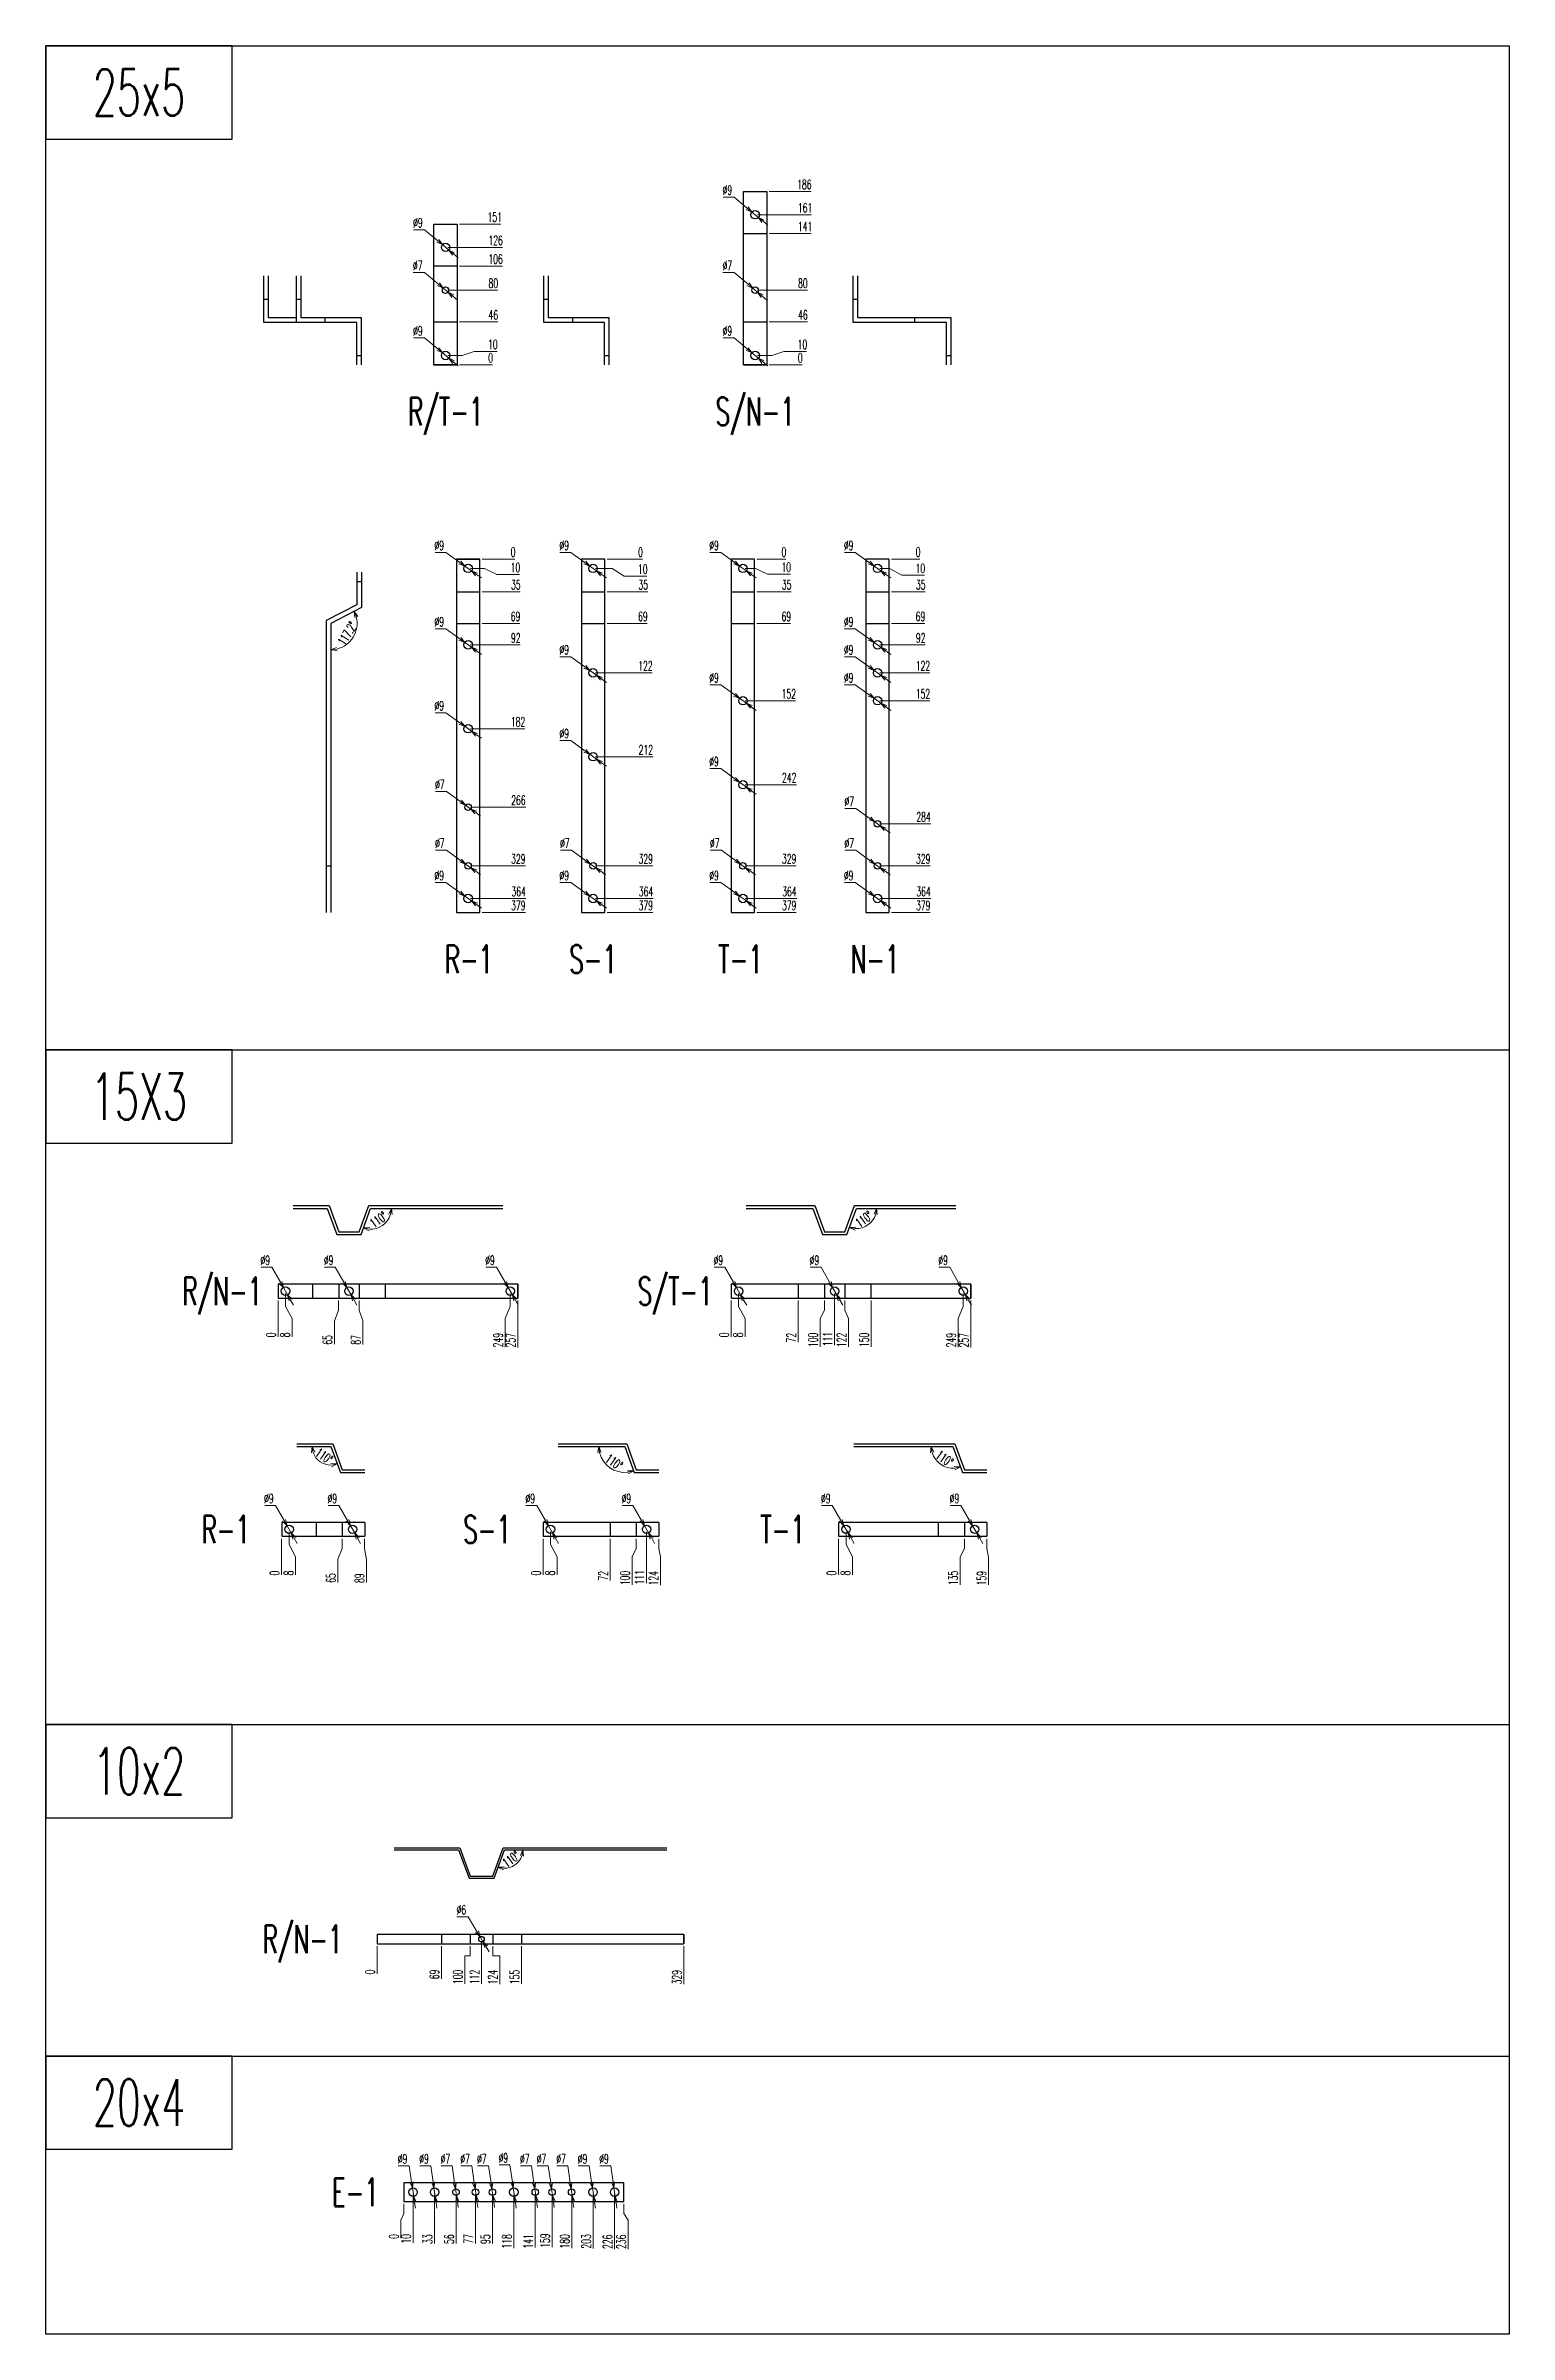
# Model space of a CAD drawing. Header units: millimetres. Extents: x 123558 to 149079, y -1073 to 14418.
# Drawn here: x 130754 to 132323, y 11964 to 14418 of the extents above; entities that cross this region are included whole.
import ezdxf
from ezdxf.enums import TextEntityAlignment as Align

# ---------------------------------------------------------------- set-up
doc = ezdxf.new("R2010")
doc.units = ezdxf.units.MM
doc.header["$LTSCALE"] = 3
doc.layers.add('@.VISIBLE', color=7, linetype='Continuous')
doc.styles.add('Ann_w01', font='romans.shx', dxfattribs={"width": 0.6, "bigfont": 'chineset.shx'})
doc.dimstyles.new('Dim 01_SC05', dxfattribs={"dimscale": 5, "dimtxt": 2, "dimasz": 1.3, "dimexe": 0.5, "dimexo": 0.5, "dimgap": 0.5, "dimtad": 1, "dimtoh": 1, "dimdec": 1, "dimzin": 12, "dimdsep": 46, "dimtxsty": 'Ann_w01', "dimblk": 'OPEN30', "dimcen": 1.5, "dimclrd": 6, "dimclre": 6, "dimclrt": 3, "dimadec": 1, "dimazin": 3, "dimtm": 1e-09, "dimtfac": 1, "dimtdec": 1, "dimtmove": 0, "dimatfit": 3, "dimldrblk": 'OPEN30', "dimfxl": 1, "dimtolj": 1, "dimlwd": 20, "dimlwe": 20, "dimarcsym": 0})

msp = doc.modelspace()

# ---------------------------------------------------------------- texts
at = {"color": 1, "style": 'Ann_w01', "width": 0.6}
for s, p in [('25x5', (130853.55, 14368.19)), ('15X3', (130853.55, 13291.35)), ('10x2', (130853.55, 12567.96)), ('20x4', (130853.55, 12212.43))]:
    msp.add_text(s, height=50, dxfattribs=at).set_placement(p, align=Align.MIDDLE_CENTER)
at = {"style": 'Ann_w01', "width": 0.6}
for s, p in [('R/T-1', (131182.32, 14026.02)), ('S/N-1', (131514.25, 14026.02)), ('R-1', (131207.25, 13438.7)), ('S-1', (131340.51, 13438.7)), ('T-1', (131498.42, 13438.7)), ('N-1', (131642.72, 13438.7)), ('R/N-1', (130942.65, 13082.65, 80.55)), ('S/T-1', (131428.49, 13082.65, 80.55)), ('R-1', (130946.53, 12827.22, 80.55)), ('S-1', (131226.8, 12827.22, 80.55)), ('T-1', (131543.66, 12827.22, 80.55)), ('R/N-1', (131028.83, 12387.75, 161.11)), ('E-1', (131085.47, 12116.4))]:
    msp.add_text(s, height=30, dxfattribs=at).set_placement(p, align=Align.MIDDLE_CENTER)

# ---------------------------------------------------------------- blocks, each defined once
blk = doc.blocks.new('*D478')
at = {"color": 6, "lineweight": 20, "transparency": 16777216}
blk.add_line((131197.3, 14076), (131232.6, 14076), dxfattribs=at)
at = {"layer": 'Defpoints', "color": 0, "transparency": 16777216}
for p in [(131182.3, 14076), (131194.8, 14076), (131226.1, 14076)]:
    blk.add_point(p, dxfattribs=at)
at = {"color": 3, "transparency": 16777216, "insert": (131230.6, 14083.5), "char_height": 10, "attachment_point": 5, "style": 'Ann_w01'}
blk.add_mtext('\\A1;0', dxfattribs=at)
blk = doc.blocks.new('_Open30')
at = {"color": 0, "linetype": 'ByBlock', "lineweight": -2}
for p, q in [((-1, 0.27), (0, 0)), ((0, 0), (-1, -0.27)), ((0, 0), (-1, 0))]:
    blk.add_line(p, q, dxfattribs=at)
blk = doc.blocks.new('*D479')
at = {"color": 6, "lineweight": 20, "transparency": 16777216}
for p, q in [((131200.1, 14086), (131213.1, 14090.5)), ((131213.1, 14090.5), (131237.5, 14090.5)), ((131184.8, 14086), (131200.1, 14086))]:
    blk.add_line(p, q, dxfattribs=at)
at = {"layer": 'Defpoints', "color": 0, "transparency": 16777216}
for p in [(131226.1, 14090.5), (131182.3, 14086), (131182.3, 14076)]:
    blk.add_point(p, dxfattribs=at)
at = {"color": 3, "transparency": 16777216, "insert": (131233, 14098), "char_height": 10, "attachment_point": 5, "style": 'Ann_w01'}
blk.add_mtext('\\A1;10', dxfattribs=at)
blk = doc.blocks.new('*D480')
at = {"color": 6, "lineweight": 20, "transparency": 16777216}
blk.add_line((131197.3, 14122), (131238.3, 14122), dxfattribs=at)
at = {"layer": 'Defpoints', "color": 0, "transparency": 16777216}
for p in [(131194.8, 14122), (131226.1, 14122), (131182.3, 14076)]:
    blk.add_point(p, dxfattribs=at)
at = {"color": 3, "transparency": 16777216, "insert": (131233.5, 14129.5), "char_height": 10, "attachment_point": 5, "style": 'Ann_w01'}
blk.add_mtext('\\A1;46', dxfattribs=at)
blk = doc.blocks.new('*D481')
at = {"color": 6, "lineweight": 20, "transparency": 16777216}
blk.add_line((131184.8, 14156), (131238.3, 14156), dxfattribs=at)
at = {"layer": 'Defpoints', "color": 0, "transparency": 16777216}
for p in [(131182.3, 14156), (131226.1, 14156), (131182.3, 14076)]:
    blk.add_point(p, dxfattribs=at)
at = {"color": 3, "transparency": 16777216, "insert": (131233.5, 14163.5), "char_height": 10, "attachment_point": 5, "style": 'Ann_w01'}
blk.add_mtext('\\A1;80', dxfattribs=at)
blk = doc.blocks.new('*D482')
at = {"color": 6, "lineweight": 20, "transparency": 16777216}
blk.add_line((131197.3, 14182), (131243.2, 14182), dxfattribs=at)
at = {"layer": 'Defpoints', "color": 0, "transparency": 16777216}
for p in [(131194.8, 14182), (131226.1, 14182), (131182.3, 14076)]:
    blk.add_point(p, dxfattribs=at)
at = {"color": 3, "transparency": 16777216, "insert": (131235.9, 14189.5), "char_height": 10, "attachment_point": 5, "style": 'Ann_w01'}
blk.add_mtext('\\A1;106', dxfattribs=at)
blk = doc.blocks.new('*D483')
at = {"color": 6, "lineweight": 20, "transparency": 16777216}
blk.add_line((131184.8, 14202), (131243.2, 14202), dxfattribs=at)
at = {"layer": 'Defpoints', "color": 0, "transparency": 16777216}
for p in [(131182.3, 14202), (131226.1, 14202), (131182.3, 14076)]:
    blk.add_point(p, dxfattribs=at)
at = {"color": 3, "transparency": 16777216, "insert": (131235.9, 14209.5), "char_height": 10, "attachment_point": 5, "style": 'Ann_w01'}
blk.add_mtext('\\A1;126', dxfattribs=at)
blk = doc.blocks.new('*D484')
at = {"color": 6, "lineweight": 20, "transparency": 16777216}
blk.add_line((131197.3, 14227), (131241.5, 14227), dxfattribs=at)
at = {"layer": 'Defpoints', "color": 0, "transparency": 16777216}
for p in [(131194.8, 14227), (131226.1, 14227), (131182.3, 14076)]:
    blk.add_point(p, dxfattribs=at)
at = {"color": 3, "transparency": 16777216, "insert": (131235, 14234.5), "char_height": 10, "attachment_point": 5, "style": 'Ann_w01'}
blk.add_mtext('\\A1;151', dxfattribs=at)
blk = doc.blocks.new('*D485')
at = {"color": 6, "lineweight": 20, "transparency": 16777216}
for p, q in [((131147.7, 14174.9), (131159.7, 14174.9)), ((131159.7, 14174.9), (131174.6, 14162.4)), ((131185, 14153.8), (131179.6, 14158.3)), ((131190, 14149.6), (131195, 14145.5))]:
    blk.add_line(p, q, dxfattribs=at)
at = {"layer": 'Defpoints', "color": 0, "transparency": 16777216}
for p in [(131179.6, 14158.3), (131185, 14153.8)]:
    blk.add_point(p, dxfattribs=at)
at = {"color": 6, "lineweight": 20, "transparency": 16777216, "xscale": 6.5, "yscale": 6.5, "zscale": 6.5}
for p, rotation in [((131179.6, 14158.3), 320.1912281051851), ((131185, 14153.8), 140.1912281051851)]:
    blk.add_blockref('_Open30', p, dxfattribs=dict(at, rotation=rotation))
at = {"color": 3, "transparency": 16777216, "insert": (131152.4, 14182.4), "char_height": 10, "attachment_point": 5, "style": 'Ann_w01'}
blk.add_mtext('\\A1;∅7', dxfattribs=at)
blk = doc.blocks.new('*D486')
at = {"color": 6, "lineweight": 20, "transparency": 16777216}
for p, q in [((131148, 14220.9), (131159.7, 14220.9)), ((131159.7, 14220.9), (131173.9, 14209.1)), ((131185.8, 14199.1), (131178.9, 14204.9)), ((131190.8, 14195), (131195.8, 14190.8))]:
    blk.add_line(p, q, dxfattribs=at)
at = {"layer": 'Defpoints', "color": 0, "transparency": 16777216}
for p in [(131178.9, 14204.9), (131185.8, 14199.1)]:
    blk.add_point(p, dxfattribs=at)
at = {"color": 6, "lineweight": 20, "transparency": 16777216, "xscale": 6.5, "yscale": 6.5, "zscale": 6.5}
for p, rotation in [((131178.9, 14204.9), 320.1912281057257), ((131185.8, 14199.1), 140.1912281057257)]:
    blk.add_blockref('_Open30', p, dxfattribs=dict(at, rotation=rotation))
at = {"color": 3, "transparency": 16777216, "insert": (131152.6, 14228.4), "char_height": 10, "attachment_point": 5, "style": 'Ann_w01'}
blk.add_mtext('\\A1;∅9', dxfattribs=at)
blk = doc.blocks.new('*D487')
at = {"color": 6, "lineweight": 20, "transparency": 16777216}
for p, q in [((131148, 14104.9), (131159.7, 14104.9)), ((131159.7, 14104.9), (131173.9, 14093.1)), ((131185.8, 14083.1), (131178.9, 14088.9)), ((131190.8, 14079), (131195.8, 14074.8))]:
    blk.add_line(p, q, dxfattribs=at)
at = {"layer": 'Defpoints', "color": 0, "transparency": 16777216}
for p in [(131178.9, 14088.9), (131185.8, 14083.1)]:
    blk.add_point(p, dxfattribs=at)
at = {"color": 6, "lineweight": 20, "transparency": 16777216, "xscale": 6.5, "yscale": 6.5, "zscale": 6.5}
for p, rotation in [((131178.9, 14088.9), 320.1912281058087), ((131185.8, 14083.1), 140.1912281058087)]:
    blk.add_blockref('_Open30', p, dxfattribs=dict(at, rotation=rotation))
at = {"color": 3, "transparency": 16777216, "insert": (131152.6, 14112.4), "char_height": 10, "attachment_point": 5, "style": 'Ann_w01'}
blk.add_mtext('\\A1;∅9', dxfattribs=at)
blk = doc.blocks.new('*D500')
at = {"color": 6, "lineweight": 20, "transparency": 16777216}
blk.add_line((131529.3, 14076), (131564.6, 14076), dxfattribs=at)
at = {"layer": 'Defpoints', "color": 0, "transparency": 16777216}
for p in [(131514.3, 14076), (131526.8, 14076), (131558.1, 14076)]:
    blk.add_point(p, dxfattribs=at)
at = {"color": 3, "transparency": 16777216, "insert": (131562.6, 14083.5), "char_height": 10, "attachment_point": 5, "style": 'Ann_w01'}
blk.add_mtext('\\A1;0', dxfattribs=at)
blk = doc.blocks.new('*D501')
at = {"color": 6, "lineweight": 20, "transparency": 16777216}
for p, q in [((131532.1, 14086), (131545.1, 14090.5)), ((131545.1, 14090.5), (131569.4, 14090.5)), ((131516.8, 14086), (131532.1, 14086))]:
    blk.add_line(p, q, dxfattribs=at)
at = {"layer": 'Defpoints', "color": 0, "transparency": 16777216}
for p in [(131558.1, 14090.5), (131514.3, 14086), (131514.3, 14076)]:
    blk.add_point(p, dxfattribs=at)
at = {"color": 3, "transparency": 16777216, "insert": (131565, 14098), "char_height": 10, "attachment_point": 5, "style": 'Ann_w01'}
blk.add_mtext('\\A1;10', dxfattribs=at)
blk = doc.blocks.new('*D490')
at = {"color": 6, "lineweight": 20, "transparency": 16777216}
blk.add_line((131529.3, 14122), (131570.3, 14122), dxfattribs=at)
at = {"layer": 'Defpoints', "color": 0, "transparency": 16777216}
for p in [(131526.8, 14122), (131558.1, 14122), (131514.3, 14076)]:
    blk.add_point(p, dxfattribs=at)
at = {"color": 3, "transparency": 16777216, "insert": (131565.4, 14129.5), "char_height": 10, "attachment_point": 5, "style": 'Ann_w01'}
blk.add_mtext('\\A1;46', dxfattribs=at)
blk = doc.blocks.new('*D491')
at = {"color": 6, "lineweight": 20, "transparency": 16777216}
blk.add_line((131516.8, 14156), (131570.3, 14156), dxfattribs=at)
at = {"layer": 'Defpoints', "color": 0, "transparency": 16777216}
for p in [(131514.3, 14156), (131558.1, 14156), (131514.3, 14076)]:
    blk.add_point(p, dxfattribs=at)
at = {"color": 3, "transparency": 16777216, "insert": (131565.4, 14163.5), "char_height": 10, "attachment_point": 5, "style": 'Ann_w01'}
blk.add_mtext('\\A1;80', dxfattribs=at)
blk = doc.blocks.new('*D492')
at = {"color": 6, "lineweight": 20, "transparency": 16777216}
blk.add_line((131529.3, 14217), (131574.3, 14217), dxfattribs=at)
at = {"layer": 'Defpoints', "color": 0, "transparency": 16777216}
for p in [(131526.8, 14217), (131558.9, 14217), (131514.3, 14076)]:
    blk.add_point(p, dxfattribs=at)
at = {"color": 3, "transparency": 16777216, "insert": (131567.8, 14224.5), "char_height": 10, "attachment_point": 5, "style": 'Ann_w01'}
blk.add_mtext('\\A1;141', dxfattribs=at)
blk = doc.blocks.new('*D493')
at = {"color": 6, "lineweight": 20, "transparency": 16777216}
blk.add_line((131516.8, 14237), (131574.3, 14237), dxfattribs=at)
at = {"layer": 'Defpoints', "color": 0, "transparency": 16777216}
for p in [(131514.3, 14237), (131558.9, 14237), (131514.3, 14076)]:
    blk.add_point(p, dxfattribs=at)
at = {"color": 3, "transparency": 16777216, "insert": (131567.8, 14244.5), "char_height": 10, "attachment_point": 5, "style": 'Ann_w01'}
blk.add_mtext('\\A1;161', dxfattribs=at)
blk = doc.blocks.new('*D494')
at = {"color": 6, "lineweight": 20, "transparency": 16777216}
blk.add_line((131529.3, 14262), (131574.3, 14262), dxfattribs=at)
at = {"layer": 'Defpoints', "color": 0, "transparency": 16777216}
for p in [(131526.8, 14262), (131557.2, 14262), (131514.3, 14076)]:
    blk.add_point(p, dxfattribs=at)
at = {"color": 3, "transparency": 16777216, "insert": (131567, 14269.5), "char_height": 10, "attachment_point": 5, "style": 'Ann_w01'}
blk.add_mtext('\\A1;186', dxfattribs=at)
blk = doc.blocks.new('*D495')
at = {"color": 6, "lineweight": 20, "transparency": 16777216}
for p, q in [((131479.7, 14174.9), (131491.6, 14174.9)), ((131491.6, 14174.9), (131506.6, 14162.4)), ((131516.9, 14153.8), (131511.6, 14158.3)), ((131521.9, 14149.6), (131526.9, 14145.5))]:
    blk.add_line(p, q, dxfattribs=at)
at = {"layer": 'Defpoints', "color": 0, "transparency": 16777216}
for p in [(131511.6, 14158.3), (131516.9, 14153.8)]:
    blk.add_point(p, dxfattribs=at)
at = {"color": 6, "lineweight": 20, "transparency": 16777216, "xscale": 6.5, "yscale": 6.5, "zscale": 6.5}
for p, rotation in [((131511.6, 14158.3), 320.1912281050173), ((131516.9, 14153.8), 140.1912281050173)]:
    blk.add_blockref('_Open30', p, dxfattribs=dict(at, rotation=rotation))
at = {"color": 3, "transparency": 16777216, "insert": (131484.4, 14182.4), "char_height": 10, "attachment_point": 5, "style": 'Ann_w01'}
blk.add_mtext('\\A1;∅7', dxfattribs=at)
blk = doc.blocks.new('*D496')
at = {"color": 6, "lineweight": 20, "transparency": 16777216}
for p, q in [((131479.9, 14255.9), (131491.6, 14255.9)), ((131491.6, 14255.9), (131505.8, 14244.1)), ((131517.7, 14234.1), (131510.8, 14239.9)), ((131522.7, 14230), (131527.7, 14225.8))]:
    blk.add_line(p, q, dxfattribs=at)
at = {"layer": 'Defpoints', "color": 0, "transparency": 16777216}
for p in [(131510.8, 14239.9), (131517.7, 14234.1)]:
    blk.add_point(p, dxfattribs=at)
at = {"color": 6, "lineweight": 20, "transparency": 16777216, "xscale": 6.5, "yscale": 6.5, "zscale": 6.5}
for p, rotation in [((131510.8, 14239.9), 320.1912281055003), ((131517.7, 14234.1), 140.1912281055003)]:
    blk.add_blockref('_Open30', p, dxfattribs=dict(at, rotation=rotation))
at = {"color": 3, "transparency": 16777216, "insert": (131484.5, 14263.4), "char_height": 10, "attachment_point": 5, "style": 'Ann_w01'}
blk.add_mtext('\\A1;∅9', dxfattribs=at)
blk = doc.blocks.new('*D489')
at = {"color": 6, "lineweight": 20, "transparency": 16777216}
for p, q in [((131479.9, 14104.9), (131491.6, 14104.9)), ((131491.6, 14104.9), (131505.8, 14093.1)), ((131517.7, 14083.1), (131510.8, 14088.9)), ((131522.7, 14079), (131527.7, 14074.8))]:
    blk.add_line(p, q, dxfattribs=at)
at = {"layer": 'Defpoints', "color": 0, "transparency": 16777216}
for p in [(131510.8, 14088.9), (131517.7, 14083.1)]:
    blk.add_point(p, dxfattribs=at)
at = {"color": 6, "lineweight": 20, "transparency": 16777216, "xscale": 6.5, "yscale": 6.5, "zscale": 6.5}
for p, rotation in [((131510.8, 14088.9), 320.1912281058443), ((131517.7, 14083.1), 140.1912281058443)]:
    blk.add_blockref('_Open30', p, dxfattribs=dict(at, rotation=rotation))
at = {"color": 3, "transparency": 16777216, "insert": (131484.5, 14112.4), "char_height": 10, "attachment_point": 5, "style": 'Ann_w01'}
blk.add_mtext('\\A1;∅9', dxfattribs=at)
blk = doc.blocks.new('*D509')
at = {"color": 6, "lineweight": 20, "transparency": 16777216}
blk.add_line((131221.5, 13488.7), (131267.9, 13488.7), dxfattribs=at)
at = {"layer": 'Defpoints', "color": 0, "transparency": 16777216}
for p in [(131206.5, 13867.7), (131219, 13488.7), (131250.2, 13488.7)]:
    blk.add_point(p, dxfattribs=at)
at = {"color": 3, "transparency": 16777216, "insert": (131260.3, 13496.2), "char_height": 10, "attachment_point": 5, "style": 'Ann_w01'}
blk.add_mtext('\\A1;379', dxfattribs=at)
blk = doc.blocks.new('*D510')
at = {"color": 6, "lineweight": 20, "transparency": 16777216}
blk.add_line((131209, 13503.7), (131268.4, 13503.7), dxfattribs=at)
at = {"layer": 'Defpoints', "color": 0, "transparency": 16777216}
for p in [(131206.5, 13867.7), (131206.5, 13503.7), (131250.2, 13503.7)]:
    blk.add_point(p, dxfattribs=at)
at = {"color": 3, "transparency": 16777216, "insert": (131260.6, 13511.2), "char_height": 10, "attachment_point": 5, "style": 'Ann_w01'}
blk.add_mtext('\\A1;364', dxfattribs=at)
blk = doc.blocks.new('*D511')
at = {"color": 6, "lineweight": 20, "transparency": 16777216}
blk.add_line((131209, 13538.7), (131267.9, 13538.7), dxfattribs=at)
at = {"layer": 'Defpoints', "color": 0, "transparency": 16777216}
for p in [(131206.5, 13867.7), (131206.5, 13538.7, 161.1), (131250.2, 13538.7, 161.1)]:
    blk.add_point(p, dxfattribs=at)
at = {"color": 3, "transparency": 16777216, "insert": (131260.3, 13546.2), "char_height": 10, "attachment_point": 5, "style": 'Ann_w01'}
blk.add_mtext('\\A1;329', dxfattribs=at)
blk = doc.blocks.new('*D512')
at = {"color": 6, "lineweight": 20, "transparency": 16777216}
blk.add_line((131209, 13601.7), (131268.2, 13601.7), dxfattribs=at)
at = {"layer": 'Defpoints', "color": 0, "transparency": 16777216}
for p in [(131206.5, 13867.7), (131206.5, 13601.7, 161.1), (131250.2, 13601.7, 161.1)]:
    blk.add_point(p, dxfattribs=at)
at = {"color": 3, "transparency": 16777216, "insert": (131260.4, 13609.2), "char_height": 10, "attachment_point": 5, "style": 'Ann_w01'}
blk.add_mtext('\\A1;266', dxfattribs=at)
blk = doc.blocks.new('*D513')
at = {"color": 6, "lineweight": 20, "transparency": 16777216}
blk.add_line((131209, 13685.7), (131267.3, 13685.7), dxfattribs=at)
at = {"layer": 'Defpoints', "color": 0, "transparency": 16777216}
for p in [(131206.5, 13867.7), (131206.5, 13685.7, 80.6), (131250.2, 13685.7, 80.6)]:
    blk.add_point(p, dxfattribs=at)
at = {"color": 3, "transparency": 16777216, "insert": (131260, 13693.2), "char_height": 10, "attachment_point": 5, "style": 'Ann_w01'}
blk.add_mtext('\\A1;182', dxfattribs=at)
blk = doc.blocks.new('*D514')
at = {"color": 6, "lineweight": 20, "transparency": 16777216}
blk.add_line((131209, 13775.7), (131262.4, 13775.7), dxfattribs=at)
at = {"layer": 'Defpoints', "color": 0, "transparency": 16777216}
for p in [(131206.5, 13867.7), (131206.5, 13775.7), (131250.2, 13775.7)]:
    blk.add_point(p, dxfattribs=at)
at = {"color": 3, "transparency": 16777216, "insert": (131257.6, 13783.2), "char_height": 10, "attachment_point": 5, "style": 'Ann_w01'}
blk.add_mtext('\\A1;92', dxfattribs=at)
blk = doc.blocks.new('*D515')
at = {"color": 6, "lineweight": 20, "transparency": 16777216}
blk.add_line((131221.5, 13798.7), (131261.9, 13798.7), dxfattribs=at)
at = {"layer": 'Defpoints', "color": 0, "transparency": 16777216}
for p in [(131206.5, 13867.7), (131219, 13798.7), (131250.2, 13798.7)]:
    blk.add_point(p, dxfattribs=at)
at = {"color": 3, "transparency": 16777216, "insert": (131257.3, 13806.2), "char_height": 10, "attachment_point": 5, "style": 'Ann_w01'}
blk.add_mtext('\\A1;69', dxfattribs=at)
blk = doc.blocks.new('*D516')
at = {"color": 6, "lineweight": 20, "transparency": 16777216}
blk.add_line((131221.5, 13832.7), (131262.4, 13832.7), dxfattribs=at)
at = {"layer": 'Defpoints', "color": 0, "transparency": 16777216}
for p in [(131206.5, 13867.7), (131219, 13832.7), (131250.2, 13832.7)]:
    blk.add_point(p, dxfattribs=at)
at = {"color": 3, "transparency": 16777216, "insert": (131257.6, 13840.2), "char_height": 10, "attachment_point": 5, "style": 'Ann_w01'}
blk.add_mtext('\\A1;35', dxfattribs=at)
blk = doc.blocks.new('*D517')
at = {"color": 6, "lineweight": 20, "transparency": 16777216}
for p, q in [((131209, 13857.7), (131224.2, 13857.7)), ((131224.2, 13857.7), (131237.2, 13851.2)), ((131237.2, 13851.2), (131261.6, 13851.2))]:
    blk.add_line(p, q, dxfattribs=at)
at = {"layer": 'Defpoints', "color": 0, "transparency": 16777216}
for p in [(131206.5, 13867.7), (131206.5, 13857.7), (131250.2, 13851.2)]:
    blk.add_point(p, dxfattribs=at)
at = {"color": 3, "transparency": 16777216, "insert": (131257.2, 13858.7), "char_height": 10, "attachment_point": 5, "style": 'Ann_w01'}
blk.add_mtext('\\A1;10', dxfattribs=at)
blk = doc.blocks.new('*D518')
at = {"color": 6, "lineweight": 20, "transparency": 16777216}
blk.add_line((131221.5, 13867.7), (131256.7, 13867.7), dxfattribs=at)
at = {"layer": 'Defpoints', "color": 0, "transparency": 16777216}
for p in [(131206.5, 13867.7), (131219, 13867.7), (131250.2, 13867.7)]:
    blk.add_point(p, dxfattribs=at)
at = {"color": 3, "transparency": 16777216, "insert": (131254.7, 13875.2), "char_height": 10, "attachment_point": 5, "style": 'Ann_w01'}
blk.add_mtext('\\A1;0', dxfattribs=at)
blk = doc.blocks.new('*D519')
at = {"color": 6, "lineweight": 20, "transparency": 16777216}
blk.add_line((131355.5, 13488.7), (131404.5, 13488.7), dxfattribs=at)
at = {"layer": 'Defpoints', "color": 0, "transparency": 16777216}
for p in [(131340.5, 13867.7), (131353, 13488.7), (131386.8, 13488.7)]:
    blk.add_point(p, dxfattribs=at)
at = {"color": 3, "transparency": 16777216, "insert": (131396.9, 13496.2), "char_height": 10, "attachment_point": 5, "style": 'Ann_w01'}
blk.add_mtext('\\A1;379', dxfattribs=at)
blk = doc.blocks.new('*D520')
at = {"color": 6, "lineweight": 20, "transparency": 16777216}
blk.add_line((131343, 13503.7), (131405, 13503.7), dxfattribs=at)
at = {"layer": 'Defpoints', "color": 0, "transparency": 16777216}
for p in [(131340.5, 13867.7), (131340.5, 13503.7), (131386.8, 13503.7)]:
    blk.add_point(p, dxfattribs=at)
at = {"color": 3, "transparency": 16777216, "insert": (131397.2, 13511.2), "char_height": 10, "attachment_point": 5, "style": 'Ann_w01'}
blk.add_mtext('\\A1;364', dxfattribs=at)
blk = doc.blocks.new('*D521')
at = {"color": 6, "lineweight": 20, "transparency": 16777216}
blk.add_line((131343, 13538.7), (131404.5, 13538.7), dxfattribs=at)
at = {"layer": 'Defpoints', "color": 0, "transparency": 16777216}
for p in [(131340.5, 13867.7), (131340.5, 13538.7, 161.1), (131386.8, 13538.7, 161.1)]:
    blk.add_point(p, dxfattribs=at)
at = {"color": 3, "transparency": 16777216, "insert": (131396.9, 13546.2), "char_height": 10, "attachment_point": 5, "style": 'Ann_w01'}
blk.add_mtext('\\A1;329', dxfattribs=at)
blk = doc.blocks.new('*D522')
at = {"color": 6, "lineweight": 20, "transparency": 16777216}
blk.add_line((131343, 13655.7), (131404.8, 13655.7), dxfattribs=at)
at = {"layer": 'Defpoints', "color": 0, "transparency": 16777216}
for p in [(131340.5, 13867.7), (131340.5, 13655.7, 80.6), (131386.8, 13655.7, 80.6)]:
    blk.add_point(p, dxfattribs=at)
at = {"color": 3, "transparency": 16777216, "insert": (131397, 13663.2), "char_height": 10, "attachment_point": 5, "style": 'Ann_w01'}
blk.add_mtext('\\A1;212', dxfattribs=at)
blk = doc.blocks.new('*D523')
at = {"color": 6, "lineweight": 20, "transparency": 16777216}
blk.add_line((131343, 13745.7), (131403.9, 13745.7), dxfattribs=at)
at = {"layer": 'Defpoints', "color": 0, "transparency": 16777216}
for p in [(131340.5, 13867.7), (131340.5, 13745.7), (131386.8, 13745.7)]:
    blk.add_point(p, dxfattribs=at)
at = {"color": 3, "transparency": 16777216, "insert": (131396.6, 13753.2), "char_height": 10, "attachment_point": 5, "style": 'Ann_w01'}
blk.add_mtext('\\A1;122', dxfattribs=at)
blk = doc.blocks.new('*D524')
at = {"color": 6, "lineweight": 20, "transparency": 16777216}
blk.add_line((131355.5, 13798.7), (131398.5, 13798.7), dxfattribs=at)
at = {"layer": 'Defpoints', "color": 0, "transparency": 16777216}
for p in [(131340.5, 13867.7), (131353, 13798.7), (131386.8, 13798.7)]:
    blk.add_point(p, dxfattribs=at)
at = {"color": 3, "transparency": 16777216, "insert": (131393.9, 13806.2), "char_height": 10, "attachment_point": 5, "style": 'Ann_w01'}
blk.add_mtext('\\A1;69', dxfattribs=at)
blk = doc.blocks.new('*D525')
at = {"color": 6, "lineweight": 20, "transparency": 16777216}
blk.add_line((131355.5, 13832.7), (131399, 13832.7), dxfattribs=at)
at = {"layer": 'Defpoints', "color": 0, "transparency": 16777216}
for p in [(131340.5, 13867.7), (131353, 13832.7), (131386.8, 13832.7)]:
    blk.add_point(p, dxfattribs=at)
at = {"color": 3, "transparency": 16777216, "insert": (131394.2, 13840.2), "char_height": 10, "attachment_point": 5, "style": 'Ann_w01'}
blk.add_mtext('\\A1;35', dxfattribs=at)
blk = doc.blocks.new('*D526')
at = {"color": 6, "lineweight": 20, "transparency": 16777216}
for p, q in [((131343, 13857.7), (131360.8, 13857.7)), ((131360.8, 13857.7), (131373.8, 13849.4)), ((131373.8, 13849.4), (131398.2, 13849.4))]:
    blk.add_line(p, q, dxfattribs=at)
at = {"layer": 'Defpoints', "color": 0, "transparency": 16777216}
for p in [(131340.5, 13867.7), (131340.5, 13857.7), (131386.8, 13849.4)]:
    blk.add_point(p, dxfattribs=at)
at = {"color": 3, "transparency": 16777216, "insert": (131393.8, 13856.9), "char_height": 10, "attachment_point": 5, "style": 'Ann_w01'}
blk.add_mtext('\\A1;10', dxfattribs=at)
blk = doc.blocks.new('*D527')
at = {"color": 6, "lineweight": 20, "transparency": 16777216}
blk.add_line((131355.5, 13867.7), (131393.3, 13867.7), dxfattribs=at)
at = {"layer": 'Defpoints', "color": 0, "transparency": 16777216}
for p in [(131340.5, 13867.7), (131353, 13867.7), (131386.8, 13867.7)]:
    blk.add_point(p, dxfattribs=at)
at = {"color": 3, "transparency": 16777216, "insert": (131391.3, 13875.2), "char_height": 10, "attachment_point": 5, "style": 'Ann_w01'}
blk.add_mtext('\\A1;0', dxfattribs=at)
blk = doc.blocks.new('*D528')
at = {"color": 6, "lineweight": 20, "transparency": 16777216}
blk.add_line((131516.2, 13488.7), (131558.3, 13488.7), dxfattribs=at)
at = {"layer": 'Defpoints', "color": 0, "transparency": 16777216}
for p in [(131501.2, 13867.7), (131513.7, 13488.7), (131540.6, 13488.7)]:
    blk.add_point(p, dxfattribs=at)
at = {"color": 3, "transparency": 16777216, "insert": (131550.7, 13496.2), "char_height": 10, "attachment_point": 5, "style": 'Ann_w01'}
blk.add_mtext('\\A1;379', dxfattribs=at)
blk = doc.blocks.new('*D529')
at = {"color": 6, "lineweight": 20, "transparency": 16777216}
blk.add_line((131503.7, 13503.7), (131558.8, 13503.7), dxfattribs=at)
at = {"layer": 'Defpoints', "color": 0, "transparency": 16777216}
for p in [(131501.2, 13867.7), (131501.2, 13503.7), (131540.6, 13503.7)]:
    blk.add_point(p, dxfattribs=at)
at = {"color": 3, "transparency": 16777216, "insert": (131551, 13511.2), "char_height": 10, "attachment_point": 5, "style": 'Ann_w01'}
blk.add_mtext('\\A1;364', dxfattribs=at)
blk = doc.blocks.new('*D530')
at = {"color": 6, "lineweight": 20, "transparency": 16777216}
blk.add_line((131503.7, 13538.7), (131558.3, 13538.7), dxfattribs=at)
at = {"layer": 'Defpoints', "color": 0, "transparency": 16777216}
for p in [(131501.2, 13867.7), (131501.2, 13538.7, 161.1), (131540.6, 13538.7, 161.1)]:
    blk.add_point(p, dxfattribs=at)
at = {"color": 3, "transparency": 16777216, "insert": (131550.7, 13546.2), "char_height": 10, "attachment_point": 5, "style": 'Ann_w01'}
blk.add_mtext('\\A1;329', dxfattribs=at)
blk = doc.blocks.new('*D531')
at = {"color": 6, "lineweight": 20, "transparency": 16777216}
blk.add_line((131503.7, 13625.7), (131558.6, 13625.7), dxfattribs=at)
at = {"layer": 'Defpoints', "color": 0, "transparency": 16777216}
for p in [(131501.2, 13867.7), (131501.2, 13625.7, 80.6), (131540.6, 13625.7, 80.6)]:
    blk.add_point(p, dxfattribs=at)
at = {"color": 3, "transparency": 16777216, "insert": (131550.8, 13633.2), "char_height": 10, "attachment_point": 5, "style": 'Ann_w01'}
blk.add_mtext('\\A1;242', dxfattribs=at)
blk = doc.blocks.new('*D532')
at = {"color": 6, "lineweight": 20, "transparency": 16777216}
blk.add_line((131503.7, 13715.7), (131557.7, 13715.7), dxfattribs=at)
at = {"layer": 'Defpoints', "color": 0, "transparency": 16777216}
for p in [(131501.2, 13867.7), (131501.2, 13715.7), (131540.6, 13715.7)]:
    blk.add_point(p, dxfattribs=at)
at = {"color": 3, "transparency": 16777216, "insert": (131550.4, 13723.2), "char_height": 10, "attachment_point": 5, "style": 'Ann_w01'}
blk.add_mtext('\\A1;152', dxfattribs=at)
blk = doc.blocks.new('*D533')
at = {"color": 6, "lineweight": 20, "transparency": 16777216}
blk.add_line((131516.2, 13798.7), (131552.3, 13798.7), dxfattribs=at)
at = {"layer": 'Defpoints', "color": 0, "transparency": 16777216}
for p in [(131501.2, 13867.7), (131513.7, 13798.7), (131540.6, 13798.7)]:
    blk.add_point(p, dxfattribs=at)
at = {"color": 3, "transparency": 16777216, "insert": (131547.7, 13806.2), "char_height": 10, "attachment_point": 5, "style": 'Ann_w01'}
blk.add_mtext('\\A1;69', dxfattribs=at)
blk = doc.blocks.new('*D534')
at = {"color": 6, "lineweight": 20, "transparency": 16777216}
blk.add_line((131516.2, 13832.7), (131552.8, 13832.7), dxfattribs=at)
at = {"layer": 'Defpoints', "color": 0, "transparency": 16777216}
for p in [(131501.2, 13867.7), (131513.7, 13832.7), (131540.6, 13832.7)]:
    blk.add_point(p, dxfattribs=at)
at = {"color": 3, "transparency": 16777216, "insert": (131548, 13840.2), "char_height": 10, "attachment_point": 5, "style": 'Ann_w01'}
blk.add_mtext('\\A1;35', dxfattribs=at)
blk = doc.blocks.new('*D535')
at = {"color": 6, "lineweight": 20, "transparency": 16777216}
for p, q in [((131503.7, 13857.7), (131514.6, 13857.7)), ((131514.6, 13857.7), (131527.6, 13851.5)), ((131527.6, 13851.5), (131552, 13851.5))]:
    blk.add_line(p, q, dxfattribs=at)
at = {"layer": 'Defpoints', "color": 0, "transparency": 16777216}
for p in [(131501.2, 13867.7), (131501.2, 13857.7), (131540.6, 13851.5)]:
    blk.add_point(p, dxfattribs=at)
at = {"color": 3, "transparency": 16777216, "insert": (131547.6, 13859), "char_height": 10, "attachment_point": 5, "style": 'Ann_w01'}
blk.add_mtext('\\A1;10', dxfattribs=at)
blk = doc.blocks.new('*D536')
at = {"color": 6, "lineweight": 20, "transparency": 16777216}
blk.add_line((131516.2, 13867.7), (131547.1, 13867.7), dxfattribs=at)
at = {"layer": 'Defpoints', "color": 0, "transparency": 16777216}
for p in [(131501.2, 13867.7), (131513.7, 13867.7), (131540.6, 13867.7)]:
    blk.add_point(p, dxfattribs=at)
at = {"color": 3, "transparency": 16777216, "insert": (131545.1, 13875.2), "char_height": 10, "attachment_point": 5, "style": 'Ann_w01'}
blk.add_mtext('\\A1;0', dxfattribs=at)
blk = doc.blocks.new('*D537')
at = {"color": 6, "lineweight": 20, "transparency": 16777216}
blk.add_line((131660.5, 13488.7), (131702.1, 13488.7), dxfattribs=at)
at = {"layer": 'Defpoints', "color": 0, "transparency": 16777216}
for p in [(131645.5, 13867.7), (131658, 13488.7), (131684.5, 13488.7)]:
    blk.add_point(p, dxfattribs=at)
at = {"color": 3, "transparency": 16777216, "insert": (131694.5, 13496.2), "char_height": 10, "attachment_point": 5, "style": 'Ann_w01'}
blk.add_mtext('\\A1;379', dxfattribs=at)
blk = doc.blocks.new('*D538')
at = {"color": 6, "lineweight": 20, "transparency": 16777216}
blk.add_line((131648, 13503.7), (131702.7, 13503.7), dxfattribs=at)
at = {"layer": 'Defpoints', "color": 0, "transparency": 16777216}
for p in [(131645.5, 13867.7), (131645.5, 13503.7), (131684.5, 13503.7)]:
    blk.add_point(p, dxfattribs=at)
at = {"color": 3, "transparency": 16777216, "insert": (131694.8, 13511.2), "char_height": 10, "attachment_point": 5, "style": 'Ann_w01'}
blk.add_mtext('\\A1;364', dxfattribs=at)
blk = doc.blocks.new('*D539')
at = {"color": 6, "lineweight": 20, "transparency": 16777216}
blk.add_line((131648, 13538.7), (131702.1, 13538.7), dxfattribs=at)
at = {"layer": 'Defpoints', "color": 0, "transparency": 16777216}
for p in [(131645.5, 13867.7), (131645.5, 13538.7, 161.1), (131684.5, 13538.7, 161.1)]:
    blk.add_point(p, dxfattribs=at)
at = {"color": 3, "transparency": 16777216, "insert": (131694.5, 13546.2), "char_height": 10, "attachment_point": 5, "style": 'Ann_w01'}
blk.add_mtext('\\A1;329', dxfattribs=at)
blk = doc.blocks.new('*D540')
at = {"color": 6, "lineweight": 20, "transparency": 16777216}
blk.add_line((131648, 13583.7), (131702.7, 13583.7), dxfattribs=at)
at = {"layer": 'Defpoints', "color": 0, "transparency": 16777216}
for p in [(131645.5, 13867.7), (131645.5, 13583.7, 161.1), (131684.5, 13583.7, 161.1)]:
    blk.add_point(p, dxfattribs=at)
at = {"color": 3, "transparency": 16777216, "insert": (131694.8, 13591.2), "char_height": 10, "attachment_point": 5, "style": 'Ann_w01'}
blk.add_mtext('\\A1;284', dxfattribs=at)
blk = doc.blocks.new('*D541')
at = {"color": 6, "lineweight": 20, "transparency": 16777216}
blk.add_line((131648, 13715.7), (131701.5, 13715.7), dxfattribs=at)
at = {"layer": 'Defpoints', "color": 0, "transparency": 16777216}
for p in [(131645.5, 13867.7), (131645.5, 13715.7), (131684.5, 13715.7)]:
    blk.add_point(p, dxfattribs=at)
at = {"color": 3, "transparency": 16777216, "insert": (131694.2, 13723.2), "char_height": 10, "attachment_point": 5, "style": 'Ann_w01'}
blk.add_mtext('\\A1;152', dxfattribs=at)
blk = doc.blocks.new('*D542')
at = {"color": 6, "lineweight": 20, "transparency": 16777216}
blk.add_line((131648, 13745.7), (131701.5, 13745.7), dxfattribs=at)
at = {"layer": 'Defpoints', "color": 0, "transparency": 16777216}
for p in [(131645.5, 13867.7), (131645.5, 13745.7), (131684.5, 13745.7)]:
    blk.add_point(p, dxfattribs=at)
at = {"color": 3, "transparency": 16777216, "insert": (131694.2, 13753.2), "char_height": 10, "attachment_point": 5, "style": 'Ann_w01'}
blk.add_mtext('\\A1;122', dxfattribs=at)
blk = doc.blocks.new('*D543')
at = {"color": 6, "lineweight": 20, "transparency": 16777216}
blk.add_line((131648, 13775.7), (131696.7, 13775.7), dxfattribs=at)
at = {"layer": 'Defpoints', "color": 0, "transparency": 16777216}
for p in [(131645.5, 13867.7), (131645.5, 13775.7), (131684.5, 13775.7)]:
    blk.add_point(p, dxfattribs=at)
at = {"color": 3, "transparency": 16777216, "insert": (131691.8, 13783.2), "char_height": 10, "attachment_point": 5, "style": 'Ann_w01'}
blk.add_mtext('\\A1;92', dxfattribs=at)
blk = doc.blocks.new('*D544')
at = {"color": 6, "lineweight": 20, "transparency": 16777216}
blk.add_line((131660.5, 13798.7), (131696.1, 13798.7), dxfattribs=at)
at = {"layer": 'Defpoints', "color": 0, "transparency": 16777216}
for p in [(131645.5, 13867.7), (131658, 13798.7), (131684.5, 13798.7)]:
    blk.add_point(p, dxfattribs=at)
at = {"color": 3, "transparency": 16777216, "insert": (131691.5, 13806.2), "char_height": 10, "attachment_point": 5, "style": 'Ann_w01'}
blk.add_mtext('\\A1;69', dxfattribs=at)
blk = doc.blocks.new('*D545')
at = {"color": 6, "lineweight": 20, "transparency": 16777216}
blk.add_line((131660.5, 13832.7), (131696.7, 13832.7), dxfattribs=at)
at = {"layer": 'Defpoints', "color": 0, "transparency": 16777216}
for p in [(131645.5, 13867.7), (131658, 13832.7), (131684.5, 13832.7)]:
    blk.add_point(p, dxfattribs=at)
at = {"color": 3, "transparency": 16777216, "insert": (131691.8, 13840.2), "char_height": 10, "attachment_point": 5, "style": 'Ann_w01'}
blk.add_mtext('\\A1;35', dxfattribs=at)
blk = doc.blocks.new('*D546')
at = {"color": 6, "lineweight": 20, "transparency": 16777216}
for p, q in [((131648, 13857.7), (131658.5, 13857.7)), ((131658.5, 13857.7), (131671.5, 13850.3)), ((131671.5, 13850.3), (131695.8, 13850.3))]:
    blk.add_line(p, q, dxfattribs=at)
at = {"layer": 'Defpoints', "color": 0, "transparency": 16777216}
for p in [(131645.5, 13867.7), (131645.5, 13857.7), (131684.5, 13850.3)]:
    blk.add_point(p, dxfattribs=at)
at = {"color": 3, "transparency": 16777216, "insert": (131691.4, 13857.8), "char_height": 10, "attachment_point": 5, "style": 'Ann_w01'}
blk.add_mtext('\\A1;10', dxfattribs=at)
blk = doc.blocks.new('*D547')
at = {"color": 6, "lineweight": 20, "transparency": 16777216}
blk.add_line((131660.5, 13867.7), (131691, 13867.7), dxfattribs=at)
at = {"layer": 'Defpoints', "color": 0, "transparency": 16777216}
for p in [(131645.5, 13867.7), (131658, 13867.7), (131684.5, 13867.7)]:
    blk.add_point(p, dxfattribs=at)
at = {"color": 3, "transparency": 16777216, "insert": (131689, 13875.2), "char_height": 10, "attachment_point": 5, "style": 'Ann_w01'}
blk.add_mtext('\\A1;0', dxfattribs=at)
blk = doc.blocks.new('*D548')
at = {"color": 6, "lineweight": 20, "transparency": 16777216}
for p, q in [((131610.4, 13600.4), (131622.4, 13600.4)), ((131622.4, 13600.4), (131637.4, 13589.6)), ((131648.3, 13581.7), (131642.7, 13585.8)), ((131653.6, 13577.9), (131658.9, 13574.1))]:
    blk.add_line(p, q, dxfattribs=at)
at = {"layer": 'Defpoints', "color": 0, "transparency": 16777216}
for p in [(131642.7, 13585.8, 161.1), (131648.3, 13581.7, 161.1)]:
    blk.add_point(p, dxfattribs=at)
at = {"color": 6, "lineweight": 20, "transparency": 16777216, "xscale": 6.5, "yscale": 6.5, "zscale": 6.5}
for p, rotation in [((131642.7, 13585.8), 324.2305793376344), ((131648.3, 13581.7), 144.2305793376344)]:
    blk.add_blockref('_Open30', p, dxfattribs=dict(at, rotation=rotation))
at = {"color": 3, "transparency": 16777216, "insert": (131615.2, 13607.9), "char_height": 10, "attachment_point": 5, "style": 'Ann_w01'}
blk.add_mtext('\\A1;∅7', dxfattribs=at)
blk = doc.blocks.new('*D549')
at = {"color": 6, "lineweight": 20, "transparency": 16777216}
for p, q in [((131171.5, 13618.4), (131183.4, 13618.4)), ((131183.4, 13618.4), (131198.4, 13607.6)), ((131209.4, 13599.7), (131203.7, 13603.8)), ((131214.6, 13595.9), (131219.9, 13592.1))]:
    blk.add_line(p, q, dxfattribs=at)
at = {"layer": 'Defpoints', "color": 0, "transparency": 16777216}
for p in [(131203.7, 13603.8, 161.1), (131209.4, 13599.7, 161.1)]:
    blk.add_point(p, dxfattribs=at)
at = {"color": 6, "lineweight": 20, "transparency": 16777216, "xscale": 6.5, "yscale": 6.5, "zscale": 6.5}
for p, rotation in [((131203.7, 13603.8), 324.230579337731), ((131209.4, 13599.7), 144.230579337731)]:
    blk.add_blockref('_Open30', p, dxfattribs=dict(at, rotation=rotation))
at = {"color": 3, "transparency": 16777216, "insert": (131176.2, 13625.9), "char_height": 10, "attachment_point": 5, "style": 'Ann_w01'}
blk.add_mtext('\\A1;∅7', dxfattribs=at)
blk = doc.blocks.new('*D550')
at = {"color": 6, "lineweight": 20, "transparency": 16777216}
for p, q in [((131465.6, 13643), (131477.3, 13643)), ((131477.3, 13643), (131492.3, 13632.2)), ((131504.9, 13623.1), (131497.5, 13628.4)), ((131510.1, 13619.3), (131515.4, 13615.5))]:
    blk.add_line(p, q, dxfattribs=at)
at = {"layer": 'Defpoints', "color": 0, "transparency": 16777216}
for p in [(131497.5, 13628.4, 80.6), (131504.9, 13623.1, 80.6)]:
    blk.add_point(p, dxfattribs=at)
at = {"color": 6, "lineweight": 20, "transparency": 16777216, "xscale": 6.5, "yscale": 6.5, "zscale": 6.5}
for p, rotation in [((131497.5, 13628.4), 324.2305793374355), ((131504.9, 13623.1), 144.2305793374354)]:
    blk.add_blockref('_Open30', p, dxfattribs=dict(at, rotation=rotation))
at = {"color": 3, "transparency": 16777216, "insert": (131470.2, 13650.5), "char_height": 10, "attachment_point": 5, "style": 'Ann_w01'}
blk.add_mtext('\\A1;∅9', dxfattribs=at)
blk = doc.blocks.new('*D551')
at = {"color": 6, "lineweight": 20, "transparency": 16777216}
for p, q in [((131304.9, 13673), (131316.6, 13673)), ((131316.6, 13673), (131331.6, 13662.2)), ((131344.2, 13653.1), (131336.9, 13658.4)), ((131349.4, 13649.3), (131354.7, 13645.5))]:
    blk.add_line(p, q, dxfattribs=at)
at = {"layer": 'Defpoints', "color": 0, "transparency": 16777216}
for p in [(131336.9, 13658.4, 80.6), (131344.2, 13653.1, 80.6)]:
    blk.add_point(p, dxfattribs=at)
at = {"color": 6, "lineweight": 20, "transparency": 16777216, "xscale": 6.5, "yscale": 6.5, "zscale": 6.5}
for p, rotation in [((131336.9, 13658.4), 324.2305793372896), ((131344.2, 13653.1), 144.2305793372895)]:
    blk.add_blockref('_Open30', p, dxfattribs=dict(at, rotation=rotation))
at = {"color": 3, "transparency": 16777216, "insert": (131309.5, 13680.5), "char_height": 10, "attachment_point": 5, "style": 'Ann_w01'}
blk.add_mtext('\\A1;∅9', dxfattribs=at)
blk = doc.blocks.new('*D552')
at = {"color": 6, "lineweight": 20, "transparency": 16777216}
for p, q in [((131171, 13703), (131182.6, 13703)), ((131182.6, 13703), (131197.6, 13692.2)), ((131210.2, 13683.1), (131202.9, 13688.4)), ((131215.5, 13679.3), (131220.7, 13675.5))]:
    blk.add_line(p, q, dxfattribs=at)
at = {"layer": 'Defpoints', "color": 0, "transparency": 16777216}
for p in [(131202.9, 13688.4, 80.6), (131210.2, 13683.1, 80.6)]:
    blk.add_point(p, dxfattribs=at)
at = {"color": 6, "lineweight": 20, "transparency": 16777216, "xscale": 6.5, "yscale": 6.5, "zscale": 6.5}
for p, rotation in [((131202.9, 13688.4), 324.2305793374355), ((131210.2, 13683.1), 144.2305793374354)]:
    blk.add_blockref('_Open30', p, dxfattribs=dict(at, rotation=rotation))
at = {"color": 3, "transparency": 16777216, "insert": (131175.5, 13710.5), "char_height": 10, "attachment_point": 5, "style": 'Ann_w01'}
blk.add_mtext('\\A1;∅9', dxfattribs=at)
blk = doc.blocks.new('*D553')
at = {"color": 6, "lineweight": 20, "transparency": 16777216}
for p, q in [((131465.6, 13733), (131477.3, 13733)), ((131477.3, 13733), (131492.3, 13722.2)), ((131504.9, 13713.1), (131497.5, 13718.4)), ((131510.1, 13709.3), (131515.4, 13705.5))]:
    blk.add_line(p, q, dxfattribs=at)
at = {"layer": 'Defpoints', "color": 0, "transparency": 16777216}
for p in [(131497.5, 13718.4), (131504.9, 13713.1)]:
    blk.add_point(p, dxfattribs=at)
at = {"color": 6, "lineweight": 20, "transparency": 16777216, "xscale": 6.5, "yscale": 6.5, "zscale": 6.5}
for p, rotation in [((131497.5, 13718.4), 324.2305793373603), ((131504.9, 13713.1), 144.2305793373603)]:
    blk.add_blockref('_Open30', p, dxfattribs=dict(at, rotation=rotation))
at = {"color": 3, "transparency": 16777216, "insert": (131470.2, 13740.5), "char_height": 10, "attachment_point": 5, "style": 'Ann_w01'}
blk.add_mtext('\\A1;∅9', dxfattribs=at)
blk = doc.blocks.new('*D554')
at = {"color": 6, "lineweight": 20, "transparency": 16777216}
for p, q in [((131304.9, 13763), (131316.6, 13763)), ((131316.6, 13763), (131331.6, 13752.2)), ((131344.2, 13743.1), (131336.9, 13748.4)), ((131349.4, 13739.3), (131354.7, 13735.5))]:
    blk.add_line(p, q, dxfattribs=at)
at = {"layer": 'Defpoints', "color": 0, "transparency": 16777216}
for p in [(131336.9, 13748.4), (131344.2, 13743.1)]:
    blk.add_point(p, dxfattribs=at)
at = {"color": 6, "lineweight": 20, "transparency": 16777216, "xscale": 6.5, "yscale": 6.5, "zscale": 6.5}
for p, rotation in [((131336.9, 13748.4), 324.2305793374355), ((131344.2, 13743.1), 144.2305793374354)]:
    blk.add_blockref('_Open30', p, dxfattribs=dict(at, rotation=rotation))
at = {"color": 3, "transparency": 16777216, "insert": (131309.5, 13770.5), "char_height": 10, "attachment_point": 5, "style": 'Ann_w01'}
blk.add_mtext('\\A1;∅9', dxfattribs=at)
blk = doc.blocks.new('*D555')
at = {"color": 6, "lineweight": 20, "transparency": 16777216}
for p, q in [((131171, 13793), (131182.6, 13793)), ((131182.6, 13793), (131197.6, 13782.2)), ((131210.2, 13773.1), (131202.9, 13778.4)), ((131215.5, 13769.3), (131220.7, 13765.5))]:
    blk.add_line(p, q, dxfattribs=at)
at = {"layer": 'Defpoints', "color": 0, "transparency": 16777216}
for p in [(131202.9, 13778.4), (131210.2, 13773.1)]:
    blk.add_point(p, dxfattribs=at)
at = {"color": 6, "lineweight": 20, "transparency": 16777216, "xscale": 6.5, "yscale": 6.5, "zscale": 6.5}
for p, rotation in [((131202.9, 13778.4), 324.2305793371481), ((131210.2, 13773.1), 144.2305793371481)]:
    blk.add_blockref('_Open30', p, dxfattribs=dict(at, rotation=rotation))
at = {"color": 3, "transparency": 16777216, "insert": (131175.5, 13800.5), "char_height": 10, "attachment_point": 5, "style": 'Ann_w01'}
blk.add_mtext('\\A1;∅9', dxfattribs=at)
blk = doc.blocks.new('*D556')
at = {"color": 6, "lineweight": 20, "transparency": 16777216}
for p, q in [((131610.4, 13555.4), (131622.4, 13555.4)), ((131622.4, 13555.4), (131637.4, 13544.5)), ((131648.3, 13536.7), (131642.7, 13540.7)), ((131653.6, 13532.9), (131658.9, 13529.1))]:
    blk.add_line(p, q, dxfattribs=at)
at = {"layer": 'Defpoints', "color": 0, "transparency": 16777216}
for p in [(131642.7, 13540.7, 161.1), (131648.3, 13536.7, 161.1)]:
    blk.add_point(p, dxfattribs=at)
at = {"color": 6, "lineweight": 20, "transparency": 16777216, "xscale": 6.5, "yscale": 6.5, "zscale": 6.5}
for p, rotation in [((131642.7, 13540.7), 324.2305793375434), ((131648.3, 13536.7), 144.2305793375434)]:
    blk.add_blockref('_Open30', p, dxfattribs=dict(at, rotation=rotation))
at = {"color": 3, "transparency": 16777216, "insert": (131615.2, 13562.9), "char_height": 10, "attachment_point": 5, "style": 'Ann_w01'}
blk.add_mtext('\\A1;∅7', dxfattribs=at)
blk = doc.blocks.new('*D557')
at = {"color": 6, "lineweight": 20, "transparency": 16777216}
for p, q in [((131466.1, 13555.4), (131478.1, 13555.4)), ((131478.1, 13555.4), (131493.1, 13544.5)), ((131504, 13536.7), (131498.4, 13540.7)), ((131509.3, 13532.9), (131514.6, 13529.1))]:
    blk.add_line(p, q, dxfattribs=at)
at = {"layer": 'Defpoints', "color": 0, "transparency": 16777216}
for p in [(131498.4, 13540.7, 161.1), (131504, 13536.7, 161.1)]:
    blk.add_point(p, dxfattribs=at)
at = {"color": 6, "lineweight": 20, "transparency": 16777216, "xscale": 6.5, "yscale": 6.5, "zscale": 6.5}
for p, rotation in [((131498.4, 13540.7), 324.2305793376401), ((131504, 13536.7), 144.2305793376401)]:
    blk.add_blockref('_Open30', p, dxfattribs=dict(at, rotation=rotation))
at = {"color": 3, "transparency": 16777216, "insert": (131470.9, 13562.9), "char_height": 10, "attachment_point": 5, "style": 'Ann_w01'}
blk.add_mtext('\\A1;∅7', dxfattribs=at)
blk = doc.blocks.new('*D558')
at = {"color": 6, "lineweight": 20, "transparency": 16777216}
for p, q in [((131305.5, 13555.4), (131317.4, 13555.4)), ((131317.4, 13555.4), (131332.4, 13544.5)), ((131343.3, 13536.7), (131337.7, 13540.7)), ((131348.6, 13532.9), (131353.9, 13529.1))]:
    blk.add_line(p, q, dxfattribs=at)
at = {"layer": 'Defpoints', "color": 0, "transparency": 16777216}
for p in [(131337.7, 13540.7, 161.1), (131343.3, 13536.7, 161.1)]:
    blk.add_point(p, dxfattribs=at)
at = {"color": 6, "lineweight": 20, "transparency": 16777216, "xscale": 6.5, "yscale": 6.5, "zscale": 6.5}
for p, rotation in [((131337.7, 13540.7), 324.2305793374894), ((131343.3, 13536.7), 144.2305793374894)]:
    blk.add_blockref('_Open30', p, dxfattribs=dict(at, rotation=rotation))
at = {"color": 3, "transparency": 16777216, "insert": (131310.2, 13562.9), "char_height": 10, "attachment_point": 5, "style": 'Ann_w01'}
blk.add_mtext('\\A1;∅7', dxfattribs=at)
blk = doc.blocks.new('*D559')
at = {"color": 6, "lineweight": 20, "transparency": 16777216}
for p, q in [((131171.5, 13555.4), (131183.4, 13555.4)), ((131183.4, 13555.4), (131198.4, 13544.5)), ((131209.4, 13536.7), (131203.7, 13540.7)), ((131214.6, 13532.9), (131219.9, 13529.1))]:
    blk.add_line(p, q, dxfattribs=at)
at = {"layer": 'Defpoints', "color": 0, "transparency": 16777216}
for p in [(131203.7, 13540.7, 161.1), (131209.4, 13536.7, 161.1)]:
    blk.add_point(p, dxfattribs=at)
at = {"color": 6, "lineweight": 20, "transparency": 16777216, "xscale": 6.5, "yscale": 6.5, "zscale": 6.5}
for p, rotation in [((131203.7, 13540.7), 324.2305793381062), ((131209.4, 13536.7), 144.2305793381061)]:
    blk.add_blockref('_Open30', p, dxfattribs=dict(at, rotation=rotation))
at = {"color": 3, "transparency": 16777216, "insert": (131176.2, 13562.9), "char_height": 10, "attachment_point": 5, "style": 'Ann_w01'}
blk.add_mtext('\\A1;∅7', dxfattribs=at)
blk = doc.blocks.new('*D560')
at = {"color": 6, "lineweight": 20, "transparency": 16777216}
for p, q in [((131609.9, 13874.9), (131621.6, 13874.9)), ((131621.6, 13874.9), (131636.6, 13864.1)), ((131649.1, 13855.1), (131641.8, 13860.3)), ((131654.4, 13851.3), (131659.7, 13847.5))]:
    blk.add_line(p, q, dxfattribs=at)
at = {"layer": 'Defpoints', "color": 0, "transparency": 16777216}
for p in [(131641.8, 13860.3), (131649.1, 13855.1)]:
    blk.add_point(p, dxfattribs=at)
at = {"color": 6, "lineweight": 20, "transparency": 16777216, "xscale": 6.5, "yscale": 6.5, "zscale": 6.5}
for p, rotation in [((131641.8, 13860.3), 324.2305793373226), ((131649.1, 13855.1), 144.2305793373227)]:
    blk.add_blockref('_Open30', p, dxfattribs=dict(at, rotation=rotation))
at = {"color": 3, "transparency": 16777216, "insert": (131614.5, 13882.4), "char_height": 10, "attachment_point": 5, "style": 'Ann_w01'}
blk.add_mtext('\\A1;∅9', dxfattribs=at)
blk = doc.blocks.new('*D561')
at = {"color": 6, "lineweight": 20, "transparency": 16777216}
for p, q in [((131465.6, 13874.9), (131477.3, 13874.9)), ((131477.3, 13874.9), (131492.3, 13864.1)), ((131504.9, 13855.1), (131497.5, 13860.3)), ((131510.1, 13851.3), (131515.4, 13847.5))]:
    blk.add_line(p, q, dxfattribs=at)
at = {"layer": 'Defpoints', "color": 0, "transparency": 16777216}
for p in [(131497.5, 13860.3), (131504.9, 13855.1)]:
    blk.add_point(p, dxfattribs=at)
at = {"color": 6, "lineweight": 20, "transparency": 16777216, "xscale": 6.5, "yscale": 6.5, "zscale": 6.5}
for p, rotation in [((131497.5, 13860.3), 324.2305793373934), ((131504.9, 13855.1), 144.2305793373934)]:
    blk.add_blockref('_Open30', p, dxfattribs=dict(at, rotation=rotation))
at = {"color": 3, "transparency": 16777216, "insert": (131470.2, 13882.4), "char_height": 10, "attachment_point": 5, "style": 'Ann_w01'}
blk.add_mtext('\\A1;∅9', dxfattribs=at)
blk = doc.blocks.new('*D562')
at = {"color": 6, "lineweight": 20, "transparency": 16777216}
for p, q in [((131304.9, 13874.9), (131316.6, 13874.9)), ((131316.6, 13874.9), (131331.6, 13864.1)), ((131344.2, 13855.1), (131336.9, 13860.3)), ((131349.4, 13851.3), (131354.7, 13847.5))]:
    blk.add_line(p, q, dxfattribs=at)
at = {"layer": 'Defpoints', "color": 0, "transparency": 16777216}
for p in [(131336.9, 13860.3), (131344.2, 13855.1)]:
    blk.add_point(p, dxfattribs=at)
at = {"color": 6, "lineweight": 20, "transparency": 16777216, "xscale": 6.5, "yscale": 6.5, "zscale": 6.5}
for p, rotation in [((131336.9, 13860.3), 324.2305793371436), ((131344.2, 13855.1), 144.2305793371436)]:
    blk.add_blockref('_Open30', p, dxfattribs=dict(at, rotation=rotation))
at = {"color": 3, "transparency": 16777216, "insert": (131309.5, 13882.4), "char_height": 10, "attachment_point": 5, "style": 'Ann_w01'}
blk.add_mtext('\\A1;∅9', dxfattribs=at)
blk = doc.blocks.new('*D563')
at = {"color": 6, "lineweight": 20, "transparency": 16777216}
for p, q in [((131171, 13874.9), (131182.6, 13874.9)), ((131182.6, 13874.9), (131197.6, 13864.1)), ((131210.2, 13855.1), (131202.9, 13860.3)), ((131215.5, 13851.3), (131220.7, 13847.5))]:
    blk.add_line(p, q, dxfattribs=at)
at = {"layer": 'Defpoints', "color": 0, "transparency": 16777216}
for p in [(131202.9, 13860.3), (131210.2, 13855.1)]:
    blk.add_point(p, dxfattribs=at)
at = {"color": 6, "lineweight": 20, "transparency": 16777216, "xscale": 6.5, "yscale": 6.5, "zscale": 6.5}
for p, rotation in [((131202.9, 13860.3), 324.2305793372188), ((131210.2, 13855.1), 144.2305793372188)]:
    blk.add_blockref('_Open30', p, dxfattribs=dict(at, rotation=rotation))
at = {"color": 3, "transparency": 16777216, "insert": (131175.5, 13882.4), "char_height": 10, "attachment_point": 5, "style": 'Ann_w01'}
blk.add_mtext('\\A1;∅9', dxfattribs=at)
blk = doc.blocks.new('*D564')
at = {"color": 6, "lineweight": 20, "transparency": 16777216}
for p, q in [((131609.9, 13733), (131621.6, 13733)), ((131621.6, 13733), (131636.6, 13722.2)), ((131649.1, 13713.1), (131641.8, 13718.4)), ((131654.4, 13709.3), (131659.7, 13705.5))]:
    blk.add_line(p, q, dxfattribs=at)
at = {"layer": 'Defpoints', "color": 0, "transparency": 16777216}
for p in [(131641.8, 13718.4), (131649.1, 13713.1)]:
    blk.add_point(p, dxfattribs=at)
at = {"color": 6, "lineweight": 20, "transparency": 16777216, "xscale": 6.5, "yscale": 6.5, "zscale": 6.5}
for p, rotation in [((131641.8, 13718.4), 324.2305793371481), ((131649.1, 13713.1), 144.2305793371481)]:
    blk.add_blockref('_Open30', p, dxfattribs=dict(at, rotation=rotation))
at = {"color": 3, "transparency": 16777216, "insert": (131614.5, 13740.5), "char_height": 10, "attachment_point": 5, "style": 'Ann_w01'}
blk.add_mtext('\\A1;∅9', dxfattribs=at)
blk = doc.blocks.new('*D565')
at = {"color": 6, "lineweight": 20, "transparency": 16777216}
for p, q in [((131609.9, 13763), (131621.6, 13763)), ((131621.6, 13763), (131636.6, 13752.2)), ((131649.1, 13743.1), (131641.8, 13748.4)), ((131654.4, 13739.3), (131659.7, 13735.5))]:
    blk.add_line(p, q, dxfattribs=at)
at = {"layer": 'Defpoints', "color": 0, "transparency": 16777216}
for p in [(131641.8, 13748.4), (131649.1, 13743.1)]:
    blk.add_point(p, dxfattribs=at)
at = {"color": 6, "lineweight": 20, "transparency": 16777216, "xscale": 6.5, "yscale": 6.5, "zscale": 6.5}
for p, rotation in [((131641.8, 13748.4), 324.2305793374398), ((131649.1, 13743.1), 144.2305793374398)]:
    blk.add_blockref('_Open30', p, dxfattribs=dict(at, rotation=rotation))
at = {"color": 3, "transparency": 16777216, "insert": (131614.5, 13770.5), "char_height": 10, "attachment_point": 5, "style": 'Ann_w01'}
blk.add_mtext('\\A1;∅9', dxfattribs=at)
blk = doc.blocks.new('*D566')
at = {"color": 6, "lineweight": 20, "transparency": 16777216}
for p, q in [((131609.9, 13793), (131621.6, 13793)), ((131621.6, 13793), (131636.6, 13782.2)), ((131649.1, 13773.1), (131641.8, 13778.4)), ((131654.4, 13769.3), (131659.7, 13765.5))]:
    blk.add_line(p, q, dxfattribs=at)
at = {"layer": 'Defpoints', "color": 0, "transparency": 16777216}
for p in [(131641.8, 13778.4), (131649.1, 13773.1)]:
    blk.add_point(p, dxfattribs=at)
at = {"color": 6, "lineweight": 20, "transparency": 16777216, "xscale": 6.5, "yscale": 6.5, "zscale": 6.5}
for p, rotation in [((131641.8, 13778.4), 324.2305793376233), ((131649.1, 13773.1), 144.2305793376233)]:
    blk.add_blockref('_Open30', p, dxfattribs=dict(at, rotation=rotation))
at = {"color": 3, "transparency": 16777216, "insert": (131614.5, 13800.5), "char_height": 10, "attachment_point": 5, "style": 'Ann_w01'}
blk.add_mtext('\\A1;∅9', dxfattribs=at)
blk = doc.blocks.new('*D567')
at = {"color": 6, "lineweight": 20, "transparency": 16777216}
for p, q in [((131609.9, 13520.9), (131621.6, 13520.9)), ((131621.6, 13520.9), (131636.6, 13510.1)), ((131649.1, 13501.1), (131641.8, 13506.3)), ((131654.4, 13497.3), (131659.7, 13493.5))]:
    blk.add_line(p, q, dxfattribs=at)
at = {"layer": 'Defpoints', "color": 0, "transparency": 16777216}
for p in [(131641.8, 13506.3), (131649.1, 13501.1)]:
    blk.add_point(p, dxfattribs=at)
at = {"color": 6, "lineweight": 20, "transparency": 16777216, "xscale": 6.5, "yscale": 6.5, "zscale": 6.5}
for p, rotation in [((131641.8, 13506.3), 324.230579337473), ((131649.1, 13501.1), 144.230579337473)]:
    blk.add_blockref('_Open30', p, dxfattribs=dict(at, rotation=rotation))
at = {"color": 3, "transparency": 16777216, "insert": (131614.5, 13528.4), "char_height": 10, "attachment_point": 5, "style": 'Ann_w01'}
blk.add_mtext('\\A1;∅9', dxfattribs=at)
blk = doc.blocks.new('*D568')
at = {"color": 6, "lineweight": 20, "transparency": 16777216}
for p, q in [((131465.6, 13520.9), (131477.3, 13520.9)), ((131477.3, 13520.9), (131492.3, 13510.1)), ((131504.9, 13501.1), (131497.5, 13506.3)), ((131510.1, 13497.3), (131515.4, 13493.5))]:
    blk.add_line(p, q, dxfattribs=at)
at = {"layer": 'Defpoints', "color": 0, "transparency": 16777216}
for p in [(131497.5, 13506.3), (131504.9, 13501.1)]:
    blk.add_point(p, dxfattribs=at)
at = {"color": 6, "lineweight": 20, "transparency": 16777216, "xscale": 6.5, "yscale": 6.5, "zscale": 6.5}
for p, rotation in [((131497.5, 13506.3), 324.2305793376851), ((131504.9, 13501.1), 144.2305793376852)]:
    blk.add_blockref('_Open30', p, dxfattribs=dict(at, rotation=rotation))
at = {"color": 3, "transparency": 16777216, "insert": (131470.2, 13528.4), "char_height": 10, "attachment_point": 5, "style": 'Ann_w01'}
blk.add_mtext('\\A1;∅9', dxfattribs=at)
blk = doc.blocks.new('*D569')
at = {"color": 6, "lineweight": 20, "transparency": 16777216}
for p, q in [((131304.9, 13520.9), (131316.6, 13520.9)), ((131316.6, 13520.9), (131331.6, 13510.1)), ((131344.2, 13501.1), (131336.9, 13506.3)), ((131349.4, 13497.3), (131354.7, 13493.5))]:
    blk.add_line(p, q, dxfattribs=at)
at = {"layer": 'Defpoints', "color": 0, "transparency": 16777216}
for p in [(131336.9, 13506.3), (131344.2, 13501.1)]:
    blk.add_point(p, dxfattribs=at)
at = {"color": 6, "lineweight": 20, "transparency": 16777216, "xscale": 6.5, "yscale": 6.5, "zscale": 6.5}
for p, rotation in [((131336.9, 13506.3), 324.2305793374641), ((131344.2, 13501.1), 144.2305793374641)]:
    blk.add_blockref('_Open30', p, dxfattribs=dict(at, rotation=rotation))
at = {"color": 3, "transparency": 16777216, "insert": (131309.5, 13528.4), "char_height": 10, "attachment_point": 5, "style": 'Ann_w01'}
blk.add_mtext('\\A1;∅9', dxfattribs=at)
blk = doc.blocks.new('*D570')
at = {"color": 6, "lineweight": 20, "transparency": 16777216}
for p, q in [((131171, 13520.9), (131182.6, 13520.9)), ((131182.6, 13520.9), (131197.6, 13510.1)), ((131210.2, 13501.1), (131202.9, 13506.3)), ((131215.5, 13497.3), (131220.7, 13493.5))]:
    blk.add_line(p, q, dxfattribs=at)
at = {"layer": 'Defpoints', "color": 0, "transparency": 16777216}
for p in [(131202.9, 13506.3), (131210.2, 13501.1)]:
    blk.add_point(p, dxfattribs=at)
at = {"color": 6, "lineweight": 20, "transparency": 16777216, "xscale": 6.5, "yscale": 6.5, "zscale": 6.5}
for p, rotation in [((131202.9, 13506.3), 324.2305793373271), ((131210.2, 13501.1), 144.2305793373271)]:
    blk.add_blockref('_Open30', p, dxfattribs=dict(at, rotation=rotation))
at = {"color": 3, "transparency": 16777216, "insert": (131175.5, 13528.4), "char_height": 10, "attachment_point": 5, "style": 'Ann_w01'}
blk.add_mtext('\\A1;∅9', dxfattribs=at)
blk = doc.blocks.new('*D574')
at = {"color": 6, "lineweight": 20, "transparency": 16777216}
blk.add_line((131002.6, 13072.7), (131002.6, 13033.7), dxfattribs=at)
at = {"layer": 'Defpoints', "color": 0, "transparency": 16777216}
for p in [(131002.6, 13082.7, 80.6), (131002.6, 13075.2, 80.6), (131002.6, 13040.2, 80.6)]:
    blk.add_point(p, dxfattribs=at)
at = {"color": 3, "transparency": 16777216, "insert": (130995.1, 13035.7), "char_height": 10, "attachment_point": 5, "rotation": 90, "style": 'Ann_w01'}
blk.add_mtext('\\A1;0', dxfattribs=at)
blk = doc.blocks.new('*D575')
at = {"color": 6, "lineweight": 20, "transparency": 16777216}
for p, q in [((131010.6, 13080.2), (131010.6, 13066.2)), ((131010.6, 13066.2), (131017.7, 13053.2)), ((131017.7, 13053.2), (131017.7, 13033.7))]:
    blk.add_line(p, q, dxfattribs=at)
at = {"layer": 'Defpoints', "color": 0, "transparency": 16777216}
for p in [(131002.6, 13082.7, 80.6), (131010.6, 13082.7), (131017.7, 13040.2)]:
    blk.add_point(p, dxfattribs=at)
at = {"color": 3, "transparency": 16777216, "insert": (131010.2, 13035.7), "char_height": 10, "attachment_point": 5, "rotation": 90, "style": 'Ann_w01'}
blk.add_mtext('\\A1;8', dxfattribs=at)
blk = doc.blocks.new('*D577')
at = {"color": 6, "lineweight": 20, "transparency": 16777216}
for p, q in [((131067.6, 13062.2), (131063.1, 13050.6)), ((131067.6, 13072.7), (131067.6, 13062.2)), ((131063.1, 13050.6), (131063.1, 13025.7))]:
    blk.add_line(p, q, dxfattribs=at)
at = {"layer": 'Defpoints', "color": 0, "transparency": 16777216}
for p in [(131002.6, 13082.7, 80.6), (131067.6, 13075.2), (131063.1, 13037.6)]:
    blk.add_point(p, dxfattribs=at)
at = {"color": 3, "transparency": 16777216, "insert": (131055.6, 13030.4), "char_height": 10, "attachment_point": 5, "rotation": 90, "style": 'Ann_w01'}
blk.add_mtext('\\A1;65', dxfattribs=at)
blk = doc.blocks.new('*D579')
at = {"color": 6, "lineweight": 20, "transparency": 16777216}
for p, q in [((131089.6, 13072.7), (131089.6, 13062.2)), ((131089.6, 13062.2), (131093.6, 13050.8)), ((131093.6, 13050.8), (131093.6, 13025.5))]:
    blk.add_line(p, q, dxfattribs=at)
at = {"layer": 'Defpoints', "color": 0, "transparency": 16777216}
for p in [(131002.6, 13082.7, 80.6), (131089.6, 13075.2), (131093.6, 13037.8)]:
    blk.add_point(p, dxfattribs=at)
at = {"color": 3, "transparency": 16777216, "insert": (131086.1, 13030.4), "char_height": 10, "attachment_point": 5, "rotation": 90, "style": 'Ann_w01'}
blk.add_mtext('\\A1;87', dxfattribs=at)
blk = doc.blocks.new('*D581')
at = {"color": 6, "lineweight": 20, "transparency": 16777216}
for p, q in [((131251.6, 13066.2), (131246.1, 13053.2)), ((131251.6, 13080.2), (131251.6, 13066.2)), ((131246.1, 13053.2), (131246.1, 13022.5))]:
    blk.add_line(p, q, dxfattribs=at)
at = {"layer": 'Defpoints', "color": 0, "transparency": 16777216}
for p in [(131002.6, 13082.7, 80.6), (131251.6, 13082.7), (131246.1, 13040.2)]:
    blk.add_point(p, dxfattribs=at)
at = {"color": 3, "transparency": 16777216, "insert": (131238.6, 13030.1), "char_height": 10, "attachment_point": 5, "rotation": 90, "style": 'Ann_w01'}
blk.add_mtext('\\A1;249', dxfattribs=at)
blk = doc.blocks.new('*D582')
at = {"color": 6, "lineweight": 20, "transparency": 16777216}
blk.add_line((131259.6, 13072.7), (131259.6, 13022.3), dxfattribs=at)
at = {"layer": 'Defpoints', "color": 0, "transparency": 16777216}
for p in [(131002.6, 13082.7, 80.6), (131259.6, 13075.2, 80.6), (131259.6, 13040.2, 80.6)]:
    blk.add_point(p, dxfattribs=at)
at = {"color": 3, "transparency": 16777216, "insert": (131252.1, 13030), "char_height": 10, "attachment_point": 5, "rotation": 90, "style": 'Ann_w01'}
blk.add_mtext('\\A1;257', dxfattribs=at)
blk = doc.blocks.new('*D583')
at = {"color": 6, "lineweight": 20, "transparency": 16777216}
for p, q in [((131225.4, 13108.3), (131237, 13108.3)), ((131237, 13108.3), (131246.2, 13092.2)), ((131253.9, 13078.7), (131249.4, 13086.6)), ((131257.1, 13073.1), (131260.3, 13067.5))]:
    blk.add_line(p, q, dxfattribs=at)
at = {"layer": 'Defpoints', "color": 0, "transparency": 16777216}
for p in [(131249.4, 13086.6, 161.1), (131253.9, 13078.7, 161.1)]:
    blk.add_point(p, dxfattribs=at)
at = {"color": 6, "lineweight": 20, "transparency": 16777216, "xscale": 6.5, "yscale": 6.5, "zscale": 6.5}
for p, rotation in [((131249.4, 13086.6), 299.7271741381694), ((131253.9, 13078.7), 119.7271741381694)]:
    blk.add_blockref('_Open30', p, dxfattribs=dict(at, rotation=rotation))
at = {"color": 3, "transparency": 16777216, "insert": (131229.9, 13115.8), "char_height": 10, "attachment_point": 5, "style": 'Ann_w01'}
blk.add_mtext('\\A1;∅9', dxfattribs=at)
blk = doc.blocks.new('*D584')
at = {"color": 6, "lineweight": 20, "transparency": 16777216}
for p, q in [((130984.4, 13108.3), (130996, 13108.3)), ((130996, 13108.3), (131005.2, 13092.2)), ((131012.9, 13078.7), (131008.4, 13086.6)), ((131016.1, 13073.1), (131019.3, 13067.5))]:
    blk.add_line(p, q, dxfattribs=at)
at = {"layer": 'Defpoints', "color": 0, "transparency": 16777216}
for p in [(131008.4, 13086.6, 80.6), (131012.9, 13078.7, 80.6)]:
    blk.add_point(p, dxfattribs=at)
at = {"color": 6, "lineweight": 20, "transparency": 16777216, "xscale": 6.5, "yscale": 6.5, "zscale": 6.5}
for p, rotation in [((131008.4, 13086.6), 299.7271741382383), ((131012.9, 13078.7), 119.7271741382383)]:
    blk.add_blockref('_Open30', p, dxfattribs=dict(at, rotation=rotation))
at = {"color": 3, "transparency": 16777216, "insert": (130988.9, 13115.8), "char_height": 10, "attachment_point": 5, "style": 'Ann_w01'}
blk.add_mtext('\\A1;∅9', dxfattribs=at)
blk = doc.blocks.new('*D585')
at = {"color": 6, "lineweight": 20, "transparency": 16777216}
for p, q in [((130984.4, 13108.3), (130996, 13108.3)), ((130996, 13108.3), (131005.2, 13092.2)), ((131012.9, 13078.7), (131008.4, 13086.6)), ((131016.1, 13073.1), (131019.3, 13067.5))]:
    blk.add_line(p, q, dxfattribs=at)
at = {"layer": 'Defpoints', "color": 0, "transparency": 16777216}
for p in [(131008.4, 13086.6, 80.6), (131012.9, 13078.7, 80.6)]:
    blk.add_point(p, dxfattribs=at)
at = {"color": 6, "lineweight": 20, "transparency": 16777216, "xscale": 6.5, "yscale": 6.5, "zscale": 6.5}
for p, rotation in [((131008.4, 13086.6), 299.7271741382383), ((131012.9, 13078.7), 119.7271741382383)]:
    blk.add_blockref('_Open30', p, dxfattribs=dict(at, rotation=rotation))
at = {"color": 3, "transparency": 16777216, "insert": (130988.9, 13115.8), "char_height": 10, "attachment_point": 5, "style": 'Ann_w01'}
blk.add_mtext('\\A1;∅9', dxfattribs=at)
blk = doc.blocks.new('*D586')
at = {"color": 6, "lineweight": 20, "transparency": 16777216}
for p, q in [((131052.4, 13108.3), (131064, 13108.3)), ((131064, 13108.3), (131073.2, 13092.2)), ((131080.9, 13078.7), (131076.4, 13086.6)), ((131084.1, 13073.1), (131087.3, 13067.5))]:
    blk.add_line(p, q, dxfattribs=at)
at = {"layer": 'Defpoints', "color": 0, "transparency": 16777216}
for p in [(131076.4, 13086.6), (131080.9, 13078.7)]:
    blk.add_point(p, dxfattribs=at)
at = {"color": 6, "lineweight": 20, "transparency": 16777216}
for p, xscale, yscale, zscale, rotation in [((131076.4, 13086.6), 6.5, 6.5, 6.5, 299.7271741384913), ((131080.9, 13078.7), 6.500000000000001, 6.500000000000001, 6.500000000000001, 119.7271741384912)]:
    blk.add_blockref('_Open30', p, dxfattribs=dict(at, xscale=xscale, yscale=yscale, zscale=zscale, rotation=rotation))
at = {"color": 3, "transparency": 16777216, "insert": (131056.9, 13115.8), "char_height": 10, "attachment_point": 5, "style": 'Ann_w01'}
blk.add_mtext('\\A1;∅9', dxfattribs=at)
blk = doc.blocks.new('*D596')
at = {"color": 6, "lineweight": 20, "transparency": 16777216}
blk.add_line((131488.5, 13072.7), (131488.5, 13033.7), dxfattribs=at)
at = {"layer": 'Defpoints', "color": 0, "transparency": 16777216}
for p in [(131488.5, 13082.7, 80.6), (131488.5, 13075.2, 80.6), (131488.5, 13040.2, 80.6)]:
    blk.add_point(p, dxfattribs=at)
at = {"color": 3, "transparency": 16777216, "insert": (131481, 13035.7), "char_height": 10, "attachment_point": 5, "rotation": 90, "style": 'Ann_w01'}
blk.add_mtext('\\A1;0', dxfattribs=at)
blk = doc.blocks.new('*D587')
at = {"color": 6, "lineweight": 20, "transparency": 16777216}
for p, q in [((131496.5, 13080.2), (131496.5, 13066.2)), ((131496.5, 13066.2), (131503.5, 13053.2)), ((131503.5, 13053.2), (131503.5, 13033.7))]:
    blk.add_line(p, q, dxfattribs=at)
at = {"layer": 'Defpoints', "color": 0, "transparency": 16777216}
for p in [(131488.5, 13082.7, 80.6), (131496.5, 13082.7), (131503.5, 13040.2)]:
    blk.add_point(p, dxfattribs=at)
at = {"color": 3, "transparency": 16777216, "insert": (131496, 13035.7), "char_height": 10, "attachment_point": 5, "rotation": 90, "style": 'Ann_w01'}
blk.add_mtext('\\A1;8', dxfattribs=at)
blk = doc.blocks.new('*D597')
at = {"color": 6, "lineweight": 20, "transparency": 16777216}
blk.add_line((131560.5, 13072.7), (131560.5, 13028), dxfattribs=at)
at = {"layer": 'Defpoints', "color": 0, "transparency": 16777216}
for p in [(131488.5, 13082.7, 80.6), (131560.5, 13075.2, 80.6), (131560.5, 13040.2, 80.6)]:
    blk.add_point(p, dxfattribs=at)
at = {"color": 3, "transparency": 16777216, "insert": (131553, 13032.8), "char_height": 10, "attachment_point": 5, "rotation": 90, "style": 'Ann_w01'}
blk.add_mtext('\\A1;72', dxfattribs=at)
blk = doc.blocks.new('*D588')
at = {"color": 6, "lineweight": 20, "transparency": 16777216}
for p, q in [((131588.5, 13062.2), (131583.9, 13053.2)), ((131588.5, 13072.7), (131588.5, 13062.2)), ((131583.9, 13053.2), (131583.9, 13023.1))]:
    blk.add_line(p, q, dxfattribs=at)
at = {"layer": 'Defpoints', "color": 0, "transparency": 16777216}
for p in [(131488.5, 13082.7, 80.6), (131588.5, 13075.2), (131583.9, 13040.2)]:
    blk.add_point(p, dxfattribs=at)
at = {"color": 3, "transparency": 16777216, "insert": (131576.4, 13030.4), "char_height": 10, "attachment_point": 5, "rotation": 90, "style": 'Ann_w01'}
blk.add_mtext('\\A1;100', dxfattribs=at)
blk = doc.blocks.new('*D598')
at = {"color": 6, "lineweight": 20, "transparency": 16777216}
blk.add_line((131599.5, 13080.2), (131599.5, 13024.8), dxfattribs=at)
at = {"layer": 'Defpoints', "color": 0, "transparency": 16777216}
for p in [(131488.5, 13082.7, 80.6), (131599.5, 13082.7, 80.6), (131599.5, 13040.2, 80.6)]:
    blk.add_point(p, dxfattribs=at)
at = {"color": 3, "transparency": 16777216, "insert": (131592, 13031.3), "char_height": 10, "attachment_point": 5, "rotation": 90, "style": 'Ann_w01'}
blk.add_mtext('\\A1;111', dxfattribs=at)
blk = doc.blocks.new('*D589')
at = {"color": 6, "lineweight": 20, "transparency": 16777216}
for p, q in [((131610.5, 13072.7), (131610.5, 13062.2)), ((131610.5, 13062.2), (131614.5, 13053.2)), ((131614.5, 13053.2), (131614.5, 13023.1))]:
    blk.add_line(p, q, dxfattribs=at)
at = {"layer": 'Defpoints', "color": 0, "transparency": 16777216}
for p in [(131488.5, 13082.7, 80.6), (131610.5, 13075.2), (131614.5, 13040.2)]:
    blk.add_point(p, dxfattribs=at)
at = {"color": 3, "transparency": 16777216, "insert": (131607, 13030.4), "char_height": 10, "attachment_point": 5, "rotation": 90, "style": 'Ann_w01'}
blk.add_mtext('\\A1;122', dxfattribs=at)
blk = doc.blocks.new('*D601')
at = {"color": 6, "lineweight": 20, "transparency": 16777216}
blk.add_line((131638.5, 13072.7), (131638.5, 13023.1), dxfattribs=at)
at = {"layer": 'Defpoints', "color": 0, "transparency": 16777216}
for p in [(131488.5, 13082.7, 80.6), (131638.5, 13075.2, 80.6), (131638.5, 13040.2, 80.6)]:
    blk.add_point(p, dxfattribs=at)
at = {"color": 3, "transparency": 16777216, "insert": (131631, 13030.4), "char_height": 10, "attachment_point": 5, "rotation": 90, "style": 'Ann_w01'}
blk.add_mtext('\\A1;150', dxfattribs=at)
blk = doc.blocks.new('*D593')
at = {"color": 6, "lineweight": 20, "transparency": 16777216}
for p, q in [((131737.5, 13066.2), (131732, 13053.2)), ((131737.5, 13080.2), (131737.5, 13066.2)), ((131732, 13053.2), (131732, 13022.5))]:
    blk.add_line(p, q, dxfattribs=at)
at = {"layer": 'Defpoints', "color": 0, "transparency": 16777216}
for p in [(131488.5, 13082.7, 80.6), (131737.5, 13082.7), (131732, 13040.2)]:
    blk.add_point(p, dxfattribs=at)
at = {"color": 3, "transparency": 16777216, "insert": (131724.5, 13030.1), "char_height": 10, "attachment_point": 5, "rotation": 90, "style": 'Ann_w01'}
blk.add_mtext('\\A1;249', dxfattribs=at)
blk = doc.blocks.new('*D602')
at = {"color": 6, "lineweight": 20, "transparency": 16777216}
blk.add_line((131745.5, 13072.7), (131745.5, 13022.3), dxfattribs=at)
at = {"layer": 'Defpoints', "color": 0, "transparency": 16777216}
for p in [(131488.5, 13082.7, 80.6), (131745.5, 13075.2, 80.6), (131745.5, 13040.2, 80.6)]:
    blk.add_point(p, dxfattribs=at)
at = {"color": 3, "transparency": 16777216, "insert": (131738, 13030), "char_height": 10, "attachment_point": 5, "rotation": 90, "style": 'Ann_w01'}
blk.add_mtext('\\A1;257', dxfattribs=at)
blk = doc.blocks.new('*D594')
at = {"color": 6, "lineweight": 20, "transparency": 16777216}
for p, q in [((131711.2, 13108.3), (131722.9, 13108.3)), ((131722.9, 13108.3), (131732, 13092.2)), ((131739.7, 13078.7), (131735.3, 13086.6)), ((131742.9, 13073.1), (131746.2, 13067.5))]:
    blk.add_line(p, q, dxfattribs=at)
at = {"layer": 'Defpoints', "color": 0, "transparency": 16777216}
for p in [(131735.3, 13086.6, 161.1), (131739.7, 13078.7, 161.1)]:
    blk.add_point(p, dxfattribs=at)
at = {"color": 6, "lineweight": 20, "transparency": 16777216, "xscale": 6.5, "yscale": 6.5, "zscale": 6.5}
for p, rotation in [((131735.3, 13086.6), 299.7271741379856), ((131739.7, 13078.7), 119.7271741379856)]:
    blk.add_blockref('_Open30', p, dxfattribs=dict(at, rotation=rotation))
at = {"color": 3, "transparency": 16777216, "insert": (131715.8, 13115.8), "char_height": 10, "attachment_point": 5, "style": 'Ann_w01'}
blk.add_mtext('\\A1;∅9', dxfattribs=at)
blk = doc.blocks.new('*D590')
at = {"color": 6, "lineweight": 20, "transparency": 16777216}
for p, q in [((131470.2, 13108.3), (131481.9, 13108.3)), ((131481.9, 13108.3), (131491, 13092.2)), ((131498.7, 13078.7), (131494.3, 13086.6)), ((131501.9, 13073.1), (131505.2, 13067.5))]:
    blk.add_line(p, q, dxfattribs=at)
at = {"layer": 'Defpoints', "color": 0, "transparency": 16777216}
for p in [(131494.3, 13086.6, 80.6), (131498.7, 13078.7, 80.6)]:
    blk.add_point(p, dxfattribs=at)
at = {"color": 6, "lineweight": 20, "transparency": 16777216, "xscale": 6.5, "yscale": 6.5, "zscale": 6.5}
for p, rotation in [((131494.3, 13086.6), 299.7271741379626), ((131498.7, 13078.7), 119.7271741379626)]:
    blk.add_blockref('_Open30', p, dxfattribs=dict(at, rotation=rotation))
at = {"color": 3, "transparency": 16777216, "insert": (131474.8, 13115.8), "char_height": 10, "attachment_point": 5, "style": 'Ann_w01'}
blk.add_mtext('\\A1;∅9', dxfattribs=at)
blk = doc.blocks.new('*D591')
at = {"color": 6, "lineweight": 20, "transparency": 16777216}
for p, q in [((131470.2, 13108.3), (131481.9, 13108.3)), ((131481.9, 13108.3), (131491, 13092.2)), ((131498.7, 13078.7), (131494.3, 13086.6)), ((131501.9, 13073.1), (131505.2, 13067.5))]:
    blk.add_line(p, q, dxfattribs=at)
at = {"layer": 'Defpoints', "color": 0, "transparency": 16777216}
for p in [(131494.3, 13086.6, 80.6), (131498.7, 13078.7, 80.6)]:
    blk.add_point(p, dxfattribs=at)
at = {"color": 6, "lineweight": 20, "transparency": 16777216, "xscale": 6.5, "yscale": 6.5, "zscale": 6.5}
for p, rotation in [((131494.3, 13086.6), 299.7271741379626), ((131498.7, 13078.7), 119.7271741379626)]:
    blk.add_blockref('_Open30', p, dxfattribs=dict(at, rotation=rotation))
at = {"color": 3, "transparency": 16777216, "insert": (131474.8, 13115.8), "char_height": 10, "attachment_point": 5, "style": 'Ann_w01'}
blk.add_mtext('\\A1;∅9', dxfattribs=at)
blk = doc.blocks.new('*D592')
at = {"color": 6, "lineweight": 20, "transparency": 16777216}
for p, q in [((131573.2, 13108.3), (131584.9, 13108.3)), ((131584.9, 13108.3), (131594, 13092.2)), ((131601.7, 13078.7), (131597.3, 13086.6)), ((131604.9, 13073.1), (131608.2, 13067.5))]:
    blk.add_line(p, q, dxfattribs=at)
at = {"layer": 'Defpoints', "color": 0, "transparency": 16777216}
for p in [(131597.3, 13086.6, 80.6), (131601.7, 13078.7, 80.6)]:
    blk.add_point(p, dxfattribs=at)
at = {"color": 6, "lineweight": 20, "transparency": 16777216, "xscale": 6.5, "yscale": 6.5, "zscale": 6.5}
for p, rotation in [((131597.3, 13086.6), 299.7271741386521), ((131601.7, 13078.7), 119.727174138652)]:
    blk.add_blockref('_Open30', p, dxfattribs=dict(at, rotation=rotation))
at = {"color": 3, "transparency": 16777216, "insert": (131577.8, 13115.8), "char_height": 10, "attachment_point": 5, "style": 'Ann_w01'}
blk.add_mtext('\\A1;∅9', dxfattribs=at)
blk = doc.blocks.new('*D630')
at = {"color": 6, "lineweight": 20, "transparency": 16777216}
blk.add_line((131286.8, 12817.2), (131286.8, 12778.3), dxfattribs=at)
at = {"layer": 'Defpoints', "color": 0, "transparency": 16777216}
for p in [(131286.8, 12827.2, 80.6), (131286.8, 12819.7, 80.6), (131286.8, 12784.8, 80.6)]:
    blk.add_point(p, dxfattribs=at)
at = {"color": 3, "transparency": 16777216, "insert": (131279.3, 12780.3), "char_height": 10, "attachment_point": 5, "rotation": 90, "style": 'Ann_w01'}
blk.add_mtext('\\A1;0', dxfattribs=at)
blk = doc.blocks.new('*D619')
at = {"color": 6, "lineweight": 20, "transparency": 16777216}
for p, q in [((131294.8, 12824.7), (131294.8, 12810.8)), ((131294.8, 12810.8), (131301.8, 12797.8)), ((131301.8, 12797.8), (131301.8, 12778.3))]:
    blk.add_line(p, q, dxfattribs=at)
at = {"layer": 'Defpoints', "color": 0, "transparency": 16777216}
for p in [(131286.8, 12827.2, 80.6), (131294.8, 12827.2), (131301.8, 12784.8)]:
    blk.add_point(p, dxfattribs=at)
at = {"color": 3, "transparency": 16777216, "insert": (131294.3, 12780.3), "char_height": 10, "attachment_point": 5, "rotation": 90, "style": 'Ann_w01'}
blk.add_mtext('\\A1;8', dxfattribs=at)
blk = doc.blocks.new('*D631')
at = {"color": 6, "lineweight": 20, "transparency": 16777216}
blk.add_line((131358.8, 12817.2), (131358.8, 12772.5), dxfattribs=at)
at = {"layer": 'Defpoints', "color": 0, "transparency": 16777216}
for p in [(131286.8, 12827.2, 80.6), (131358.8, 12819.7, 80.6), (131358.8, 12784.8, 80.6)]:
    blk.add_point(p, dxfattribs=at)
at = {"color": 3, "transparency": 16777216, "insert": (131351.3, 12777.4), "char_height": 10, "attachment_point": 5, "rotation": 90, "style": 'Ann_w01'}
blk.add_mtext('\\A1;72', dxfattribs=at)
blk = doc.blocks.new('*D620')
at = {"color": 6, "lineweight": 20, "transparency": 16777216}
for p, q in [((131386.8, 12817.2), (131386.8, 12806.7)), ((131386.8, 12806.7), (131382.2, 12797.8)), ((131382.2, 12797.8), (131382.2, 12767.7))]:
    blk.add_line(p, q, dxfattribs=at)
at = {"layer": 'Defpoints', "color": 0, "transparency": 16777216}
for p in [(131286.8, 12827.2, 80.6), (131386.8, 12819.7), (131382.2, 12784.8)]:
    blk.add_point(p, dxfattribs=at)
at = {"color": 3, "transparency": 16777216, "insert": (131374.7, 12775), "char_height": 10, "attachment_point": 5, "rotation": 90, "style": 'Ann_w01'}
blk.add_mtext('\\A1;100', dxfattribs=at)
blk = doc.blocks.new('*D632')
at = {"color": 6, "lineweight": 20, "transparency": 16777216}
blk.add_line((131397.8, 12824.7), (131397.8, 12769.4), dxfattribs=at)
at = {"layer": 'Defpoints', "color": 0, "transparency": 16777216}
for p in [(131286.8, 12827.2, 80.6), (131397.8, 12827.2, 80.6), (131397.8, 12784.8, 80.6)]:
    blk.add_point(p, dxfattribs=at)
at = {"color": 3, "transparency": 16777216, "insert": (131390.3, 12775.8), "char_height": 10, "attachment_point": 5, "rotation": 90, "style": 'Ann_w01'}
blk.add_mtext('\\A1;111', dxfattribs=at)
blk = doc.blocks.new('*D621')
at = {"color": 6, "lineweight": 20, "transparency": 16777216}
for p, q in [((131410.8, 12817.2), (131410.8, 12806.7)), ((131410.8, 12806.7), (131412.8, 12797.8)), ((131412.8, 12797.8), (131412.8, 12767.4))]:
    blk.add_line(p, q, dxfattribs=at)
at = {"layer": 'Defpoints', "color": 0, "transparency": 16777216}
for p in [(131286.8, 12827.2, 80.6), (131410.8, 12819.7), (131412.8, 12784.8)]:
    blk.add_point(p, dxfattribs=at)
at = {"color": 3, "transparency": 16777216, "insert": (131405.3, 12774.8), "char_height": 10, "attachment_point": 5, "rotation": 90, "style": 'Ann_w01'}
blk.add_mtext('\\A1;124', dxfattribs=at)
blk = doc.blocks.new('*D624')
at = {"color": 6, "lineweight": 20, "transparency": 16777216}
for p, q in [((131268.5, 12852.8), (131280.2, 12852.8)), ((131280.2, 12852.8), (131289.3, 12836.8)), ((131297, 12823.3), (131292.6, 12831.1)), ((131300.3, 12817.7), (131303.5, 12812))]:
    blk.add_line(p, q, dxfattribs=at)
at = {"layer": 'Defpoints', "color": 0, "transparency": 16777216}
for p in [(131292.6, 12831.1, 80.6), (131297, 12823.3, 80.6)]:
    blk.add_point(p, dxfattribs=at)
at = {"color": 6, "lineweight": 20, "transparency": 16777216, "xscale": 6.5, "yscale": 6.5, "zscale": 6.5}
for p, rotation in [((131292.6, 12831.1), 299.7271741379626), ((131297, 12823.3), 119.7271741379626)]:
    blk.add_blockref('_Open30', p, dxfattribs=dict(at, rotation=rotation))
at = {"color": 3, "transparency": 16777216, "insert": (131273.1, 12860.3), "char_height": 10, "attachment_point": 5, "style": 'Ann_w01'}
blk.add_mtext('\\A1;∅9', dxfattribs=at)
blk = doc.blocks.new('*D625')
at = {"color": 6, "lineweight": 20, "transparency": 16777216}
for p, q in [((131268.5, 12852.8), (131280.2, 12852.8)), ((131280.2, 12852.8), (131289.3, 12836.8)), ((131297, 12823.3), (131292.6, 12831.1)), ((131300.3, 12817.7), (131303.5, 12812))]:
    blk.add_line(p, q, dxfattribs=at)
at = {"layer": 'Defpoints', "color": 0, "transparency": 16777216}
for p in [(131292.6, 12831.1, 80.6), (131297, 12823.3, 80.6)]:
    blk.add_point(p, dxfattribs=at)
at = {"color": 6, "lineweight": 20, "transparency": 16777216, "xscale": 6.5, "yscale": 6.5, "zscale": 6.5}
for p, rotation in [((131292.6, 12831.1), 299.7271741379626), ((131297, 12823.3), 119.7271741379626)]:
    blk.add_blockref('_Open30', p, dxfattribs=dict(at, rotation=rotation))
at = {"color": 3, "transparency": 16777216, "insert": (131273.1, 12860.3), "char_height": 10, "attachment_point": 5, "style": 'Ann_w01'}
blk.add_mtext('\\A1;∅9', dxfattribs=at)
blk = doc.blocks.new('*D626')
at = {"color": 6, "lineweight": 20, "transparency": 16777216}
for p, q in [((131371.5, 12852.8), (131383.2, 12852.8)), ((131383.2, 12852.8), (131392.3, 12836.8)), ((131400, 12823.3), (131395.6, 12831.1)), ((131403.3, 12817.7), (131406.5, 12812))]:
    blk.add_line(p, q, dxfattribs=at)
at = {"layer": 'Defpoints', "color": 0, "transparency": 16777216}
for p in [(131395.6, 12831.1, 80.6), (131400, 12823.3, 80.6)]:
    blk.add_point(p, dxfattribs=at)
at = {"color": 6, "lineweight": 20, "transparency": 16777216, "xscale": 6.5, "yscale": 6.5, "zscale": 6.5}
for p, rotation in [((131395.6, 12831.1), 299.7271741382843), ((131400, 12823.3), 119.7271741382843)]:
    blk.add_blockref('_Open30', p, dxfattribs=dict(at, rotation=rotation))
at = {"color": 3, "transparency": 16777216, "insert": (131376.1, 12860.3), "char_height": 10, "attachment_point": 5, "style": 'Ann_w01'}
blk.add_mtext('\\A1;∅9', dxfattribs=at)
blk = doc.blocks.new('*D643')
at = {"color": 6, "lineweight": 20, "transparency": 16777216}
blk.add_line((131006.5, 12817.2), (131006.5, 12778.3), dxfattribs=at)
at = {"layer": 'Defpoints', "color": 0, "transparency": 16777216}
for p in [(131006.5, 12827.2, 80.6), (131006.5, 12819.7, 80.6), (131006.5, 12784.8, 80.6)]:
    blk.add_point(p, dxfattribs=at)
at = {"color": 3, "transparency": 16777216, "insert": (130999, 12780.3), "char_height": 10, "attachment_point": 5, "rotation": 90, "style": 'Ann_w01'}
blk.add_mtext('\\A1;0', dxfattribs=at)
blk = doc.blocks.new('*D635')
at = {"color": 6, "lineweight": 20, "transparency": 16777216}
for p, q in [((131014.5, 12824.7), (131014.5, 12810.8)), ((131014.5, 12810.8), (131021.5, 12797.8)), ((131021.5, 12797.8), (131021.5, 12778.3))]:
    blk.add_line(p, q, dxfattribs=at)
at = {"layer": 'Defpoints', "color": 0, "transparency": 16777216}
for p in [(131006.5, 12827.2, 80.6), (131014.5, 12827.2), (131021.5, 12784.8)]:
    blk.add_point(p, dxfattribs=at)
at = {"color": 3, "transparency": 16777216, "insert": (131014, 12780.3), "char_height": 10, "attachment_point": 5, "rotation": 90, "style": 'Ann_w01'}
blk.add_mtext('\\A1;8', dxfattribs=at)
blk = doc.blocks.new('*D636')
at = {"color": 6, "lineweight": 20, "transparency": 16777216}
for p, q in [((131071.5, 12817.2), (131071.5, 12806.7)), ((131071.5, 12806.7), (131066.9, 12795.2)), ((131066.9, 12795.2), (131066.9, 12770.3))]:
    blk.add_line(p, q, dxfattribs=at)
at = {"layer": 'Defpoints', "color": 0, "transparency": 16777216}
for p in [(131006.5, 12827.2, 80.6), (131071.5, 12819.7), (131066.9, 12782.2)]:
    blk.add_point(p, dxfattribs=at)
at = {"color": 3, "transparency": 16777216, "insert": (131059.4, 12775), "char_height": 10, "attachment_point": 5, "rotation": 90, "style": 'Ann_w01'}
blk.add_mtext('\\A1;65', dxfattribs=at)
blk = doc.blocks.new('*D637')
at = {"color": 6, "lineweight": 20, "transparency": 16777216}
for p, q in [((131095.5, 12817.2), (131095.5, 12806.7)), ((131095.5, 12806.7), (131097.5, 12795)), ((131097.5, 12795), (131097.5, 12770.1))]:
    blk.add_line(p, q, dxfattribs=at)
at = {"layer": 'Defpoints', "color": 0, "transparency": 16777216}
for p in [(131006.5, 12827.2, 80.6), (131095.5, 12819.7), (131097.5, 12782)]:
    blk.add_point(p, dxfattribs=at)
at = {"color": 3, "transparency": 16777216, "insert": (131090, 12774.8), "char_height": 10, "attachment_point": 5, "rotation": 90, "style": 'Ann_w01'}
blk.add_mtext('\\A1;89', dxfattribs=at)
blk = doc.blocks.new('*D638')
at = {"color": 6, "lineweight": 20, "transparency": 16777216}
for p, q in [((130988.3, 12852.8), (130999.9, 12852.8)), ((130999.9, 12852.8), (131009.1, 12836.8)), ((131016.8, 12823.3), (131012.3, 12831.1)), ((131020, 12817.7), (131023.2, 12812))]:
    blk.add_line(p, q, dxfattribs=at)
at = {"layer": 'Defpoints', "color": 0, "transparency": 16777216}
for p in [(131012.3, 12831.1, 80.6), (131016.8, 12823.3, 80.6)]:
    blk.add_point(p, dxfattribs=at)
at = {"color": 6, "lineweight": 20, "transparency": 16777216, "xscale": 6.5, "yscale": 6.5, "zscale": 6.5}
for p, rotation in [((131012.3, 12831.1), 299.7271741374799), ((131016.8, 12823.3), 119.7271741374799)]:
    blk.add_blockref('_Open30', p, dxfattribs=dict(at, rotation=rotation))
at = {"color": 3, "transparency": 16777216, "insert": (130992.8, 12860.3), "char_height": 10, "attachment_point": 5, "style": 'Ann_w01'}
blk.add_mtext('\\A1;∅9', dxfattribs=at)
blk = doc.blocks.new('*D639')
at = {"color": 6, "lineweight": 20, "transparency": 16777216}
for p, q in [((130988.3, 12852.8), (130999.9, 12852.8)), ((130999.9, 12852.8), (131009.1, 12836.8)), ((131016.8, 12823.3), (131012.3, 12831.1)), ((131020, 12817.7), (131023.2, 12812))]:
    blk.add_line(p, q, dxfattribs=at)
at = {"layer": 'Defpoints', "color": 0, "transparency": 16777216}
for p in [(131012.3, 12831.1, 80.6), (131016.8, 12823.3, 80.6)]:
    blk.add_point(p, dxfattribs=at)
at = {"color": 6, "lineweight": 20, "transparency": 16777216, "xscale": 6.5, "yscale": 6.5, "zscale": 6.5}
for p, rotation in [((131012.3, 12831.1), 299.7271741374799), ((131016.8, 12823.3), 119.7271741374799)]:
    blk.add_blockref('_Open30', p, dxfattribs=dict(at, rotation=rotation))
at = {"color": 3, "transparency": 16777216, "insert": (130992.8, 12860.3), "char_height": 10, "attachment_point": 5, "style": 'Ann_w01'}
blk.add_mtext('\\A1;∅9', dxfattribs=at)
blk = doc.blocks.new('*D640')
at = {"color": 6, "lineweight": 20, "transparency": 16777216}
for p, q in [((131056.3, 12852.8), (131067.9, 12852.8)), ((131067.9, 12852.8), (131077.1, 12836.8)), ((131084.8, 12823.3), (131080.3, 12831.1)), ((131088, 12817.7), (131091.2, 12812))]:
    blk.add_line(p, q, dxfattribs=at)
at = {"layer": 'Defpoints', "color": 0, "transparency": 16777216}
for p in [(131080.3, 12831.1), (131084.8, 12823.3)]:
    blk.add_point(p, dxfattribs=at)
at = {"color": 6, "lineweight": 20, "transparency": 16777216}
for p, xscale, yscale, zscale, rotation in [((131080.3, 12831.1), 6.500000000000001, 6.500000000000001, 6.500000000000001, 299.7271741386521), ((131084.8, 12823.3), 6.5, 6.5, 6.5, 119.727174138652)]:
    blk.add_blockref('_Open30', p, dxfattribs=dict(at, xscale=xscale, yscale=yscale, zscale=zscale, rotation=rotation))
at = {"color": 3, "transparency": 16777216, "insert": (131060.8, 12860.3), "char_height": 10, "attachment_point": 5, "style": 'Ann_w01'}
blk.add_mtext('\\A1;∅9', dxfattribs=at)
blk = doc.blocks.new('*D654')
at = {"layer": '@.VISIBLE', "color": 6, "lineweight": 20, "transparency": 16777216}
blk.add_line((131603.7, 12817.2), (131603.7, 12778.3), dxfattribs=at)
at = {"layer": 'Defpoints', "color": 0, "transparency": 16777216}
for p in [(131603.7, 12827.2, 80.6), (131603.7, 12819.7, 80.6), (131603.7, 12784.8, 80.6)]:
    blk.add_point(p, dxfattribs=at)
at = {"layer": '@.VISIBLE', "color": 3, "transparency": 16777216, "insert": (131596.2, 12780.3), "char_height": 10, "attachment_point": 5, "rotation": 90, "style": 'Ann_w01'}
blk.add_mtext('\\A1;0', dxfattribs=at)
blk = doc.blocks.new('*D646')
at = {"layer": '@.VISIBLE', "color": 6, "lineweight": 20, "transparency": 16777216}
for p, q in [((131611.7, 12824.7), (131611.7, 12810.8)), ((131611.7, 12810.8), (131618.7, 12797.8)), ((131618.7, 12797.8), (131618.7, 12778.3))]:
    blk.add_line(p, q, dxfattribs=at)
at = {"layer": 'Defpoints', "color": 0, "transparency": 16777216}
for p in [(131603.7, 12827.2, 80.6), (131611.7, 12827.2), (131618.7, 12784.8)]:
    blk.add_point(p, dxfattribs=at)
at = {"layer": '@.VISIBLE', "color": 3, "transparency": 16777216, "insert": (131611.2, 12780.3), "char_height": 10, "attachment_point": 5, "rotation": 90, "style": 'Ann_w01'}
blk.add_mtext('\\A1;8', dxfattribs=at)
blk = doc.blocks.new('*D647')
at = {"layer": '@.VISIBLE', "color": 6, "lineweight": 20, "transparency": 16777216}
for p, q in [((131738.7, 12817.2), (131738.7, 12806.7)), ((131738.7, 12806.7), (131734.1, 12797.8)), ((131734.1, 12797.8), (131734.1, 12767.7))]:
    blk.add_line(p, q, dxfattribs=at)
at = {"layer": 'Defpoints', "color": 0, "transparency": 16777216}
for p in [(131603.7, 12827.2, 80.6), (131738.7, 12819.7), (131734.1, 12784.8)]:
    blk.add_point(p, dxfattribs=at)
at = {"layer": '@.VISIBLE', "color": 3, "transparency": 16777216, "insert": (131726.6, 12775), "char_height": 10, "attachment_point": 5, "rotation": 90, "style": 'Ann_w01'}
blk.add_mtext('\\A1;135', dxfattribs=at)
blk = doc.blocks.new('*D648')
at = {"layer": '@.VISIBLE', "color": 6, "lineweight": 20, "transparency": 16777216}
for p, q in [((131762.7, 12817.2), (131762.7, 12806.7)), ((131762.7, 12806.7), (131764.6, 12797.5)), ((131764.6, 12797.5), (131764.6, 12767.7))]:
    blk.add_line(p, q, dxfattribs=at)
at = {"layer": 'Defpoints', "color": 0, "transparency": 16777216}
for p in [(131603.7, 12827.2, 80.6), (131762.7, 12819.7), (131764.6, 12784.5)]:
    blk.add_point(p, dxfattribs=at)
at = {"layer": '@.VISIBLE', "color": 3, "transparency": 16777216, "insert": (131757.1, 12774.8), "char_height": 10, "attachment_point": 5, "rotation": 90, "style": 'Ann_w01'}
blk.add_mtext('\\A1;159', dxfattribs=at)
blk = doc.blocks.new('*D649')
at = {"layer": '@.VISIBLE', "color": 6, "lineweight": 20, "transparency": 16777216}
for p, q in [((131585.4, 12852.8), (131597, 12852.8)), ((131597, 12852.8), (131606.2, 12836.8)), ((131613.9, 12823.3), (131609.4, 12831.1)), ((131617.1, 12817.7), (131620.3, 12812))]:
    blk.add_line(p, q, dxfattribs=at)
at = {"layer": 'Defpoints', "color": 0, "transparency": 16777216}
for p in [(131609.4, 12831.1, 80.6), (131613.9, 12823.3, 80.6)]:
    blk.add_point(p, dxfattribs=at)
at = {"layer": '@.VISIBLE', "color": 6, "lineweight": 20, "transparency": 16777216, "xscale": 6.5, "yscale": 6.5, "zscale": 6.5}
for p, rotation in [((131609.4, 12831.1), 299.7271741377558), ((131613.9, 12823.3), 119.7271741377558)]:
    blk.add_blockref('_Open30', p, dxfattribs=dict(at, rotation=rotation))
at = {"layer": '@.VISIBLE', "color": 3, "transparency": 16777216, "insert": (131590, 12860.3), "char_height": 10, "attachment_point": 5, "style": 'Ann_w01'}
blk.add_mtext('\\A1;∅9', dxfattribs=at)
blk = doc.blocks.new('*D650')
at = {"layer": '@.VISIBLE', "color": 6, "lineweight": 20, "transparency": 16777216}
for p, q in [((131585.4, 12852.8), (131597, 12852.8)), ((131597, 12852.8), (131606.2, 12836.8)), ((131613.9, 12823.3), (131609.4, 12831.1)), ((131617.1, 12817.7), (131620.3, 12812))]:
    blk.add_line(p, q, dxfattribs=at)
at = {"layer": 'Defpoints', "color": 0, "transparency": 16777216}
for p in [(131609.4, 12831.1, 80.6), (131613.9, 12823.3, 80.6)]:
    blk.add_point(p, dxfattribs=at)
at = {"layer": '@.VISIBLE', "color": 6, "lineweight": 20, "transparency": 16777216, "xscale": 6.5, "yscale": 6.5, "zscale": 6.5}
for p, rotation in [((131609.4, 12831.1), 299.7271741377558), ((131613.9, 12823.3), 119.7271741377558)]:
    blk.add_blockref('_Open30', p, dxfattribs=dict(at, rotation=rotation))
at = {"layer": '@.VISIBLE', "color": 3, "transparency": 16777216, "insert": (131590, 12860.3), "char_height": 10, "attachment_point": 5, "style": 'Ann_w01'}
blk.add_mtext('\\A1;∅9', dxfattribs=at)
blk = doc.blocks.new('*D651')
at = {"layer": '@.VISIBLE', "color": 6, "lineweight": 20, "transparency": 16777216}
for p, q in [((131723.4, 12852.8), (131735, 12852.8)), ((131735, 12852.8), (131744.2, 12836.8)), ((131751.9, 12823.3), (131747.4, 12831.1)), ((131755.1, 12817.7), (131758.3, 12812))]:
    blk.add_line(p, q, dxfattribs=at)
at = {"layer": 'Defpoints', "color": 0, "transparency": 16777216}
for p in [(131747.4, 12831.1), (131751.9, 12823.3)]:
    blk.add_point(p, dxfattribs=at)
at = {"layer": '@.VISIBLE', "color": 6, "lineweight": 20, "transparency": 16777216, "xscale": 6.5, "yscale": 6.5, "zscale": 6.5}
for p, rotation in [((131747.4, 12831.1), 299.7271741386979), ((131751.9, 12823.3), 119.7271741386979)]:
    blk.add_blockref('_Open30', p, dxfattribs=dict(at, rotation=rotation))
at = {"layer": '@.VISIBLE', "color": 3, "transparency": 16777216, "insert": (131728, 12860.3), "char_height": 10, "attachment_point": 5, "style": 'Ann_w01'}
blk.add_mtext('\\A1;∅9', dxfattribs=at)
blk = doc.blocks.new('*D664')
at = {"color": 6, "lineweight": 20, "transparency": 16777216}
blk.add_line((131108.8, 12380.3), (131108.8, 12350.5), dxfattribs=at)
at = {"layer": 'Defpoints', "color": 0, "transparency": 16777216}
for p in [(131108.8, 12382.8, 161.1), (131108.8, 12382.8, 161.1), (131108.8, 12357, 161.1)]:
    blk.add_point(p, dxfattribs=at)
at = {"color": 3, "transparency": 16777216, "insert": (131101.3, 12352.5), "char_height": 10, "attachment_point": 5, "rotation": 90, "style": 'Ann_w01'}
blk.add_mtext('\\A1;0', dxfattribs=at)
blk = doc.blocks.new('*D665')
at = {"color": 6, "lineweight": 20, "transparency": 16777216}
blk.add_line((131177.8, 12380.3), (131177.8, 12345.3), dxfattribs=at)
at = {"layer": 'Defpoints', "color": 0, "transparency": 16777216}
for p in [(131108.8, 12382.8, 161.1), (131177.8, 12382.8, 161.1), (131177.8, 12357, 161.1)]:
    blk.add_point(p, dxfattribs=at)
at = {"color": 3, "transparency": 16777216, "insert": (131170.3, 12349.9), "char_height": 10, "attachment_point": 5, "rotation": 90, "style": 'Ann_w01'}
blk.add_mtext('\\A1;69', dxfattribs=at)
blk = doc.blocks.new('*D666')
at = {"color": 6, "lineweight": 20, "transparency": 16777216}
for p, q in [((131208.8, 12369.8), (131202.8, 12370)), ((131202.8, 12370), (131202.8, 12339.9)), ((131208.8, 12380.3), (131208.8, 12369.8))]:
    blk.add_line(p, q, dxfattribs=at)
at = {"layer": 'Defpoints', "color": 0, "transparency": 16777216}
for p in [(131108.8, 12382.8, 161.1), (131208.8, 12382.8), (131202.8, 12357)]:
    blk.add_point(p, dxfattribs=at)
at = {"color": 3, "transparency": 16777216, "insert": (131195.3, 12347.2), "char_height": 10, "attachment_point": 5, "rotation": 90, "style": 'Ann_w01'}
blk.add_mtext('\\A1;100', dxfattribs=at)
blk = doc.blocks.new('*D667')
at = {"color": 6, "lineweight": 20, "transparency": 16777216}
blk.add_line((131220.8, 12385.3), (131220.8, 12339.9), dxfattribs=at)
at = {"layer": 'Defpoints', "color": 0, "transparency": 16777216}
for p in [(131108.8, 12382.8, 161.1), (131220.8, 12387.8, 161.1), (131220.8, 12357, 161.1)]:
    blk.add_point(p, dxfattribs=at)
at = {"color": 3, "transparency": 16777216, "insert": (131213.3, 12347.2), "char_height": 10, "attachment_point": 5, "rotation": 90, "style": 'Ann_w01'}
blk.add_mtext('\\A1;112', dxfattribs=at)
blk = doc.blocks.new('*D668')
at = {"color": 6, "lineweight": 20, "transparency": 16777216}
for p, q in [((131232.8, 12380.3), (131232.8, 12369.8)), ((131232.8, 12369.8), (131240.3, 12370)), ((131240.3, 12370), (131240.3, 12339.6))]:
    blk.add_line(p, q, dxfattribs=at)
at = {"layer": 'Defpoints', "color": 0, "transparency": 16777216}
for p in [(131108.8, 12382.8, 161.1), (131232.8, 12382.8), (131240.3, 12357)]:
    blk.add_point(p, dxfattribs=at)
at = {"color": 3, "transparency": 16777216, "insert": (131232.8, 12347), "char_height": 10, "attachment_point": 5, "rotation": 90, "style": 'Ann_w01'}
blk.add_mtext('\\A1;124', dxfattribs=at)
blk = doc.blocks.new('*D669')
at = {"color": 6, "lineweight": 20, "transparency": 16777216}
blk.add_line((131263.8, 12380.3), (131263.8, 12339.9), dxfattribs=at)
at = {"layer": 'Defpoints', "color": 0, "transparency": 16777216}
for p in [(131108.8, 12382.8, 161.1), (131263.8, 12382.8, 161.1), (131263.8, 12357, 161.1)]:
    blk.add_point(p, dxfattribs=at)
at = {"color": 3, "transparency": 16777216, "insert": (131256.3, 12347.2), "char_height": 10, "attachment_point": 5, "rotation": 90, "style": 'Ann_w01'}
blk.add_mtext('\\A1;155', dxfattribs=at)
blk = doc.blocks.new('*D670')
at = {"color": 6, "lineweight": 20, "transparency": 16777216}
blk.add_line((131437.8, 12380.3), (131437.8, 12339.3), dxfattribs=at)
at = {"layer": 'Defpoints', "color": 0, "transparency": 16777216}
for p in [(131108.8, 12382.8, 161.1), (131437.8, 12382.8, 161.1), (131437.8, 12357, 161.1)]:
    blk.add_point(p, dxfattribs=at)
at = {"color": 3, "transparency": 16777216, "insert": (131430.3, 12346.9), "char_height": 10, "attachment_point": 5, "rotation": 90, "style": 'Ann_w01'}
blk.add_mtext('\\A1;329', dxfattribs=at)
blk = doc.blocks.new('*D672')
at = {"color": 6, "lineweight": 20, "transparency": 16777216}
for p, q in [((131194.5, 12411.8), (131206.4, 12411.8)), ((131206.4, 12411.8), (131215.9, 12395.9)), ((131222.4, 12385.2), (131219.3, 12390.3)), ((131225.7, 12379.6), (131229.1, 12374))]:
    blk.add_line(p, q, dxfattribs=at)
at = {"layer": 'Defpoints', "color": 0, "transparency": 16777216}
for p in [(131219.3, 12390.3, 161.1), (131222.4, 12385.2, 161.1)]:
    blk.add_point(p, dxfattribs=at)
at = {"color": 6, "lineweight": 20, "transparency": 16777216, "xscale": 6.5, "yscale": 6.5, "zscale": 6.5}
for p, rotation in [((131219.3, 12390.3), 300.9562556386932), ((131222.4, 12385.2), 120.9562556386931)]:
    blk.add_blockref('_Open30', p, dxfattribs=dict(at, rotation=rotation))
at = {"color": 3, "transparency": 16777216, "insert": (131199.2, 12419.3), "char_height": 10, "attachment_point": 5, "style": 'Ann_w01'}
blk.add_mtext('\\A1;∅6', dxfattribs=at)
blk = doc.blocks.new('*D675')
at = {"color": 6, "lineweight": 20, "transparency": 16777216}
for p, q in [((131137.5, 12103.9), (131137.5, 12093.4)), ((131137.5, 12093.4), (131134.3, 12086.4)), ((131134.3, 12086.4), (131134.3, 12066.9))]:
    blk.add_line(p, q, dxfattribs=at)
at = {"layer": 'Defpoints', "color": 0, "transparency": 16777216}
for p in [(131137.5, 12116.4), (131137.5, 12106.4), (131134.3, 12073.4)]:
    blk.add_point(p, dxfattribs=at)
at = {"color": 3, "transparency": 16777216, "insert": (131126.8, 12068.9), "char_height": 10, "attachment_point": 5, "rotation": 90, "style": 'Ann_w01'}
blk.add_mtext('\\A1;0', dxfattribs=at)
blk = doc.blocks.new('*D676')
at = {"color": 6, "lineweight": 20, "transparency": 16777216}
blk.add_line((131147.5, 12113.9), (131147.5, 12062), dxfattribs=at)
at = {"layer": 'Defpoints', "color": 0, "transparency": 16777216}
for p in [(131137.5, 12116.4), (131147.5, 12116.4), (131147.5, 12073.4)]:
    blk.add_point(p, dxfattribs=at)
at = {"color": 3, "transparency": 16777216, "insert": (131140, 12066.4), "char_height": 10, "attachment_point": 5, "rotation": 90, "style": 'Ann_w01'}
blk.add_mtext('\\A1;10', dxfattribs=at)
blk = doc.blocks.new('*D677')
at = {"color": 6, "lineweight": 20, "transparency": 16777216}
blk.add_line((131170.5, 12113.9), (131170.5, 12061.2), dxfattribs=at)
at = {"layer": 'Defpoints', "color": 0, "transparency": 16777216}
for p in [(131137.5, 12116.4), (131170.5, 12116.4), (131170.5, 12073.4)]:
    blk.add_point(p, dxfattribs=at)
at = {"color": 3, "transparency": 16777216, "insert": (131163, 12066), "char_height": 10, "attachment_point": 5, "rotation": 90, "style": 'Ann_w01'}
blk.add_mtext('\\A1;33', dxfattribs=at)
blk = doc.blocks.new('*D678')
at = {"color": 6, "lineweight": 20, "transparency": 16777216}
blk.add_line((131193.5, 12113.9), (131193.5, 12061.2), dxfattribs=at)
at = {"layer": 'Defpoints', "color": 0, "transparency": 16777216}
for p in [(131137.5, 12116.4), (131193.5, 12116.4), (131193.5, 12073.4)]:
    blk.add_point(p, dxfattribs=at)
at = {"color": 3, "transparency": 16777216, "insert": (131186, 12066), "char_height": 10, "attachment_point": 5, "rotation": 90, "style": 'Ann_w01'}
blk.add_mtext('\\A1;56', dxfattribs=at)
blk = doc.blocks.new('*D679')
at = {"color": 6, "lineweight": 20, "transparency": 16777216}
blk.add_line((131214.5, 12113.9), (131214.5, 12061.4), dxfattribs=at)
at = {"layer": 'Defpoints', "color": 0, "transparency": 16777216}
for p in [(131137.5, 12116.4), (131214.5, 12116.4), (131214.5, 12073.7)]:
    blk.add_point(p, dxfattribs=at)
at = {"color": 3, "transparency": 16777216, "insert": (131207, 12066.3), "char_height": 10, "attachment_point": 5, "rotation": 90, "style": 'Ann_w01'}
blk.add_mtext('\\A1;77', dxfattribs=at)
blk = doc.blocks.new('*D680')
at = {"color": 6, "lineweight": 20, "transparency": 16777216}
blk.add_line((131232.5, 12113.9), (131232.5, 12061.2), dxfattribs=at)
at = {"layer": 'Defpoints', "color": 0, "transparency": 16777216}
for p in [(131137.5, 12116.4), (131232.5, 12116.4), (131232.5, 12073.4)]:
    blk.add_point(p, dxfattribs=at)
at = {"color": 3, "transparency": 16777216, "insert": (131225, 12066), "char_height": 10, "attachment_point": 5, "rotation": 90, "style": 'Ann_w01'}
blk.add_mtext('\\A1;95', dxfattribs=at)
blk = doc.blocks.new('*D681')
at = {"color": 6, "lineweight": 20, "transparency": 16777216}
blk.add_line((131255.5, 12113.9), (131255.5, 12056.3), dxfattribs=at)
at = {"layer": 'Defpoints', "color": 0, "transparency": 16777216}
for p in [(131137.5, 12116.4), (131255.5, 12116.4), (131255.5, 12073.4)]:
    blk.add_point(p, dxfattribs=at)
at = {"color": 3, "transparency": 16777216, "insert": (131248, 12063.6), "char_height": 10, "attachment_point": 5, "rotation": 90, "style": 'Ann_w01'}
blk.add_mtext('\\A1;118', dxfattribs=at)
blk = doc.blocks.new('*D682')
at = {"color": 6, "lineweight": 20, "transparency": 16777216}
blk.add_line((131278.5, 12113.9), (131278.5, 12057.2), dxfattribs=at)
at = {"layer": 'Defpoints', "color": 0, "transparency": 16777216}
for p in [(131137.5, 12116.4), (131278.5, 12116.4), (131278.5, 12072.5)]:
    blk.add_point(p, dxfattribs=at)
at = {"color": 3, "transparency": 16777216, "insert": (131271, 12063.6), "char_height": 10, "attachment_point": 5, "rotation": 90, "style": 'Ann_w01'}
blk.add_mtext('\\A1;141', dxfattribs=at)
blk = doc.blocks.new('*D683')
at = {"color": 6, "lineweight": 20, "transparency": 16777216}
blk.add_line((131296.5, 12113.9), (131296.5, 12057.3), dxfattribs=at)
at = {"layer": 'Defpoints', "color": 0, "transparency": 16777216}
for p in [(131137.5, 12116.4), (131296.5, 12116.4), (131296.5, 12074.1)]:
    blk.add_point(p, dxfattribs=at)
at = {"color": 3, "transparency": 16777216, "insert": (131289, 12064.4), "char_height": 10, "attachment_point": 5, "rotation": 90, "style": 'Ann_w01'}
blk.add_mtext('\\A1;159', dxfattribs=at)
blk = doc.blocks.new('*D684')
at = {"color": 6, "lineweight": 20, "transparency": 16777216}
blk.add_line((131317.5, 12113.9), (131317.5, 12056.3), dxfattribs=at)
at = {"layer": 'Defpoints', "color": 0, "transparency": 16777216}
for p in [(131137.5, 12116.4), (131317.5, 12116.4), (131317.5, 12073.4)]:
    blk.add_point(p, dxfattribs=at)
at = {"color": 3, "transparency": 16777216, "insert": (131310, 12063.6), "char_height": 10, "attachment_point": 5, "rotation": 90, "style": 'Ann_w01'}
blk.add_mtext('\\A1;180', dxfattribs=at)
blk = doc.blocks.new('*D685')
at = {"color": 6, "lineweight": 20, "transparency": 16777216}
blk.add_line((131340.5, 12113.9), (131340.5, 12055.9), dxfattribs=at)
at = {"layer": 'Defpoints', "color": 0, "transparency": 16777216}
for p in [(131137.5, 12116.4), (131340.5, 12116.4), (131340.5, 12073.8)]:
    blk.add_point(p, dxfattribs=at)
at = {"color": 3, "transparency": 16777216, "insert": (131333, 12063.6), "char_height": 10, "attachment_point": 5, "rotation": 90, "style": 'Ann_w01'}
blk.add_mtext('\\A1;203', dxfattribs=at)
blk = doc.blocks.new('*D686')
at = {"color": 6, "lineweight": 20, "transparency": 16777216}
blk.add_line((131363.5, 12113.9), (131363.5, 12055.4), dxfattribs=at)
at = {"layer": 'Defpoints', "color": 0, "transparency": 16777216}
for p in [(131137.5, 12116.4), (131363.5, 12116.4), (131363.5, 12073.4)]:
    blk.add_point(p, dxfattribs=at)
at = {"color": 3, "transparency": 16777216, "insert": (131356, 12063.2), "char_height": 10, "attachment_point": 5, "rotation": 90, "style": 'Ann_w01'}
blk.add_mtext('\\A1;226', dxfattribs=at)
blk = doc.blocks.new('*D687')
at = {"color": 6, "lineweight": 20, "transparency": 16777216}
for p, q in [((131373.5, 12103.9), (131373.5, 12093.4)), ((131373.5, 12093.4), (131378.1, 12086.4)), ((131378.1, 12086.4), (131378.1, 12055.4))]:
    blk.add_line(p, q, dxfattribs=at)
at = {"layer": 'Defpoints', "color": 0, "transparency": 16777216}
for p in [(131137.5, 12116.4), (131373.5, 12106.4), (131378.1, 12073.4)]:
    blk.add_point(p, dxfattribs=at)
at = {"color": 3, "transparency": 16777216, "insert": (131370.6, 12063.2), "char_height": 10, "attachment_point": 5, "rotation": 90, "style": 'Ann_w01'}
blk.add_mtext('\\A1;236', dxfattribs=at)
blk = doc.blocks.new('*D688')
at = {"color": 6, "lineweight": 20, "transparency": 16777216}
for p, q in [((131347.6, 12144.6), (131359.4, 12144.6)), ((131359.4, 12144.6), (131361.9, 12127.3)), ((131364.1, 12111.9), (131362.8, 12120.9)), ((131365.1, 12105.5), (131366, 12099.1))]:
    blk.add_line(p, q, dxfattribs=at)
at = {"layer": 'Defpoints', "color": 0, "transparency": 16777216}
for p in [(131362.8, 12120.9), (131364.1, 12111.9)]:
    blk.add_point(p, dxfattribs=at)
at = {"color": 6, "lineweight": 20, "transparency": 16777216, "xscale": 6.5, "yscale": 6.5, "zscale": 6.5}
for p, rotation in [((131362.8, 12120.9), 278.2528858712109), ((131364.1, 12111.9), 98.25288587121092)]:
    blk.add_blockref('_Open30', p, dxfattribs=dict(at, rotation=rotation))
at = {"color": 3, "transparency": 16777216, "insert": (131352.2, 12152.1), "char_height": 10, "attachment_point": 5, "style": 'Ann_w01'}
blk.add_mtext('\\A1;∅9', dxfattribs=at)
blk = doc.blocks.new('*D689')
at = {"color": 6, "lineweight": 20, "transparency": 16777216}
for p, q in [((131131.6, 12144.6), (131143.4, 12144.6)), ((131143.4, 12144.6), (131145.9, 12127.3)), ((131148.1, 12111.9), (131146.8, 12120.9)), ((131149.1, 12105.5), (131150, 12099.1))]:
    blk.add_line(p, q, dxfattribs=at)
at = {"layer": 'Defpoints', "color": 0, "transparency": 16777216}
for p in [(131146.8, 12120.9), (131148.1, 12111.9)]:
    blk.add_point(p, dxfattribs=at)
at = {"color": 6, "lineweight": 20, "transparency": 16777216, "xscale": 6.5, "yscale": 6.5, "zscale": 6.5}
for p, rotation in [((131146.8, 12120.9), 278.2528858712076), ((131148.1, 12111.9), 98.2528858712076)]:
    blk.add_blockref('_Open30', p, dxfattribs=dict(at, rotation=rotation))
at = {"color": 3, "transparency": 16777216, "insert": (131136.2, 12152.1), "char_height": 10, "attachment_point": 5, "style": 'Ann_w01'}
blk.add_mtext('\\A1;∅9', dxfattribs=at)
blk = doc.blocks.new('*D690')
at = {"color": 6, "lineweight": 20, "transparency": 16777216}
for p, q in [((131324.6, 12144.6), (131336.4, 12144.6)), ((131336.4, 12144.6), (131338.9, 12127.3)), ((131341.1, 12111.9), (131339.8, 12120.9)), ((131342.1, 12105.5), (131343, 12099.1))]:
    blk.add_line(p, q, dxfattribs=at)
at = {"layer": 'Defpoints', "color": 0, "transparency": 16777216}
for p in [(131339.8, 12120.9), (131341.1, 12111.9)]:
    blk.add_point(p, dxfattribs=at)
at = {"color": 6, "lineweight": 20, "transparency": 16777216, "xscale": 6.5, "yscale": 6.5, "zscale": 6.5}
for p, rotation in [((131339.8, 12120.9), 278.2528858712225), ((131341.1, 12111.9), 98.25288587122257)]:
    blk.add_blockref('_Open30', p, dxfattribs=dict(at, rotation=rotation))
at = {"color": 3, "transparency": 16777216, "insert": (131329.2, 12152.1), "char_height": 10, "attachment_point": 5, "style": 'Ann_w01'}
blk.add_mtext('\\A1;∅9', dxfattribs=at)
blk = doc.blocks.new('*D691')
at = {"color": 6, "lineweight": 20, "transparency": 16777216}
for p, q in [((131154.6, 12144.6), (131166.4, 12144.6)), ((131166.4, 12144.6), (131168.9, 12127.3)), ((131171.1, 12111.9), (131169.8, 12120.9)), ((131172.1, 12105.5), (131173, 12099.1))]:
    blk.add_line(p, q, dxfattribs=at)
at = {"layer": 'Defpoints', "color": 0, "transparency": 16777216}
for p in [(131169.8, 12120.9), (131171.1, 12111.9)]:
    blk.add_point(p, dxfattribs=at)
at = {"color": 6, "lineweight": 20, "transparency": 16777216, "xscale": 6.5, "yscale": 6.5, "zscale": 6.5}
for p, rotation in [((131169.8, 12120.9), 278.2528858704674), ((131171.1, 12111.9), 98.25288587046747)]:
    blk.add_blockref('_Open30', p, dxfattribs=dict(at, rotation=rotation))
at = {"color": 3, "transparency": 16777216, "insert": (131159.2, 12152.1), "char_height": 10, "attachment_point": 5, "style": 'Ann_w01'}
blk.add_mtext('\\A1;∅9', dxfattribs=at)
blk = doc.blocks.new('*D692')
at = {"color": 6, "lineweight": 20, "transparency": 16777216}
for p, q in [((131280.5, 12144.6), (131292.4, 12144.6)), ((131292.4, 12144.6), (131295, 12126.3)), ((131297, 12112.9), (131296, 12119.9)), ((131297.9, 12106.5), (131298.8, 12100.1))]:
    blk.add_line(p, q, dxfattribs=at)
at = {"layer": 'Defpoints', "color": 0, "transparency": 16777216}
for p in [(131296, 12119.9), (131297, 12112.9)]:
    blk.add_point(p, dxfattribs=at)
at = {"color": 6, "lineweight": 20, "transparency": 16777216, "xscale": 6.5, "yscale": 6.5, "zscale": 6.5}
for p, rotation in [((131296, 12119.9), 278.2528858706122), ((131297, 12112.9), 98.25288587061219)]:
    blk.add_blockref('_Open30', p, dxfattribs=dict(at, rotation=rotation))
at = {"color": 3, "transparency": 16777216, "insert": (131285.2, 12152.1), "char_height": 10, "attachment_point": 5, "style": 'Ann_w01'}
blk.add_mtext('\\A1;∅7', dxfattribs=at)
blk = doc.blocks.new('*D693')
at = {"color": 6, "lineweight": 20, "transparency": 16777216}
for p, q in [((131262.5, 12144.6), (131274.4, 12144.6)), ((131274.4, 12144.6), (131277, 12126.3)), ((131279, 12112.9), (131278, 12119.9)), ((131279.9, 12106.5), (131280.8, 12100.1))]:
    blk.add_line(p, q, dxfattribs=at)
at = {"layer": 'Defpoints', "color": 0, "transparency": 16777216}
for p in [(131278, 12119.9), (131279, 12112.9)]:
    blk.add_point(p, dxfattribs=at)
at = {"color": 6, "lineweight": 20, "transparency": 16777216, "xscale": 6.5, "yscale": 6.5, "zscale": 6.5}
for p, rotation in [((131278, 12119.9), 278.2528858708416), ((131279, 12112.9), 98.25288587084155)]:
    blk.add_blockref('_Open30', p, dxfattribs=dict(at, rotation=rotation))
at = {"color": 3, "transparency": 16777216, "insert": (131267.2, 12152.1), "char_height": 10, "attachment_point": 5, "style": 'Ann_w01'}
blk.add_mtext('\\A1;∅7', dxfattribs=at)
blk = doc.blocks.new('*D694')
at = {"color": 6, "lineweight": 20, "transparency": 16777216}
for p, q in [((131239.6, 12145.6), (131251.2, 12145.6)), ((131251.2, 12145.6), (131253.9, 12127.3)), ((131256.1, 12111.9), (131254.8, 12120.9)), ((131257.1, 12105.5), (131258, 12099.1))]:
    blk.add_line(p, q, dxfattribs=at)
at = {"layer": 'Defpoints', "color": 0, "transparency": 16777216}
for p in [(131254.8, 12120.9), (131256.1, 12111.9)]:
    blk.add_point(p, dxfattribs=at)
at = {"color": 6, "lineweight": 20, "transparency": 16777216, "xscale": 6.5, "yscale": 6.5, "zscale": 6.5}
for p, rotation in [((131254.8, 12120.9), 278.2528858710375), ((131256.1, 12111.9), 98.25288587103752)]:
    blk.add_blockref('_Open30', p, dxfattribs=dict(at, rotation=rotation))
at = {"color": 3, "transparency": 16777216, "insert": (131244.2, 12153.1), "char_height": 10, "attachment_point": 5, "style": 'Ann_w01'}
blk.add_mtext('\\A1;∅9', dxfattribs=at)
blk = doc.blocks.new('*D695')
at = {"color": 6, "lineweight": 20, "transparency": 16777216}
for p, q in [((131216.5, 12144.6), (131228.4, 12144.6)), ((131228.4, 12144.6), (131231, 12126.3)), ((131233, 12112.9), (131232, 12119.9)), ((131233.9, 12106.5), (131234.8, 12100.1))]:
    blk.add_line(p, q, dxfattribs=at)
at = {"layer": 'Defpoints', "color": 0, "transparency": 16777216}
for p in [(131232, 12119.9), (131233, 12112.9)]:
    blk.add_point(p, dxfattribs=at)
at = {"color": 6, "lineweight": 20, "transparency": 16777216, "xscale": 6.5, "yscale": 6.5, "zscale": 6.5}
for p, rotation in [((131232, 12119.9), 278.2528858710816), ((131233, 12112.9), 98.25288587108159)]:
    blk.add_blockref('_Open30', p, dxfattribs=dict(at, rotation=rotation))
at = {"color": 3, "transparency": 16777216, "insert": (131221.2, 12152.1), "char_height": 10, "attachment_point": 5, "style": 'Ann_w01'}
blk.add_mtext('\\A1;∅7', dxfattribs=at)
blk = doc.blocks.new('*D696')
at = {"color": 6, "lineweight": 20, "transparency": 16777216}
for p, q in [((131198.5, 12144.6), (131210.4, 12144.6)), ((131210.4, 12144.6), (131213, 12126.3)), ((131215, 12112.9), (131214, 12119.9)), ((131215.9, 12106.5), (131216.8, 12100.1))]:
    blk.add_line(p, q, dxfattribs=at)
at = {"layer": 'Defpoints', "color": 0, "transparency": 16777216}
for p in [(131214, 12119.9), (131215, 12112.9)]:
    blk.add_point(p, dxfattribs=at)
at = {"color": 6, "lineweight": 20, "transparency": 16777216, "xscale": 6.5, "yscale": 6.5, "zscale": 6.5}
for p, rotation in [((131214, 12119.9), 278.2528858713237), ((131215, 12112.9), 98.25288587132371)]:
    blk.add_blockref('_Open30', p, dxfattribs=dict(at, rotation=rotation))
at = {"color": 3, "transparency": 16777216, "insert": (131203.2, 12152.1), "char_height": 10, "attachment_point": 5, "style": 'Ann_w01'}
blk.add_mtext('\\A1;∅7', dxfattribs=at)
blk = doc.blocks.new('*D697')
at = {"color": 6, "lineweight": 20, "transparency": 16777216}
for p, q in [((131177.5, 12144.6), (131189.4, 12144.6)), ((131189.4, 12144.6), (131192, 12126.3)), ((131194, 12112.9), (131193, 12119.9)), ((131194.9, 12106.5), (131195.8, 12100.1))]:
    blk.add_line(p, q, dxfattribs=at)
at = {"layer": 'Defpoints', "color": 0, "transparency": 16777216}
for p in [(131193, 12119.9), (131194, 12112.9)]:
    blk.add_point(p, dxfattribs=at)
at = {"color": 6, "lineweight": 20, "transparency": 16777216, "xscale": 6.5, "yscale": 6.5, "zscale": 6.5}
for p, rotation in [((131193, 12119.9), 278.2528858710859), ((131194, 12112.9), 98.25288587108588)]:
    blk.add_blockref('_Open30', p, dxfattribs=dict(at, rotation=rotation))
at = {"color": 3, "transparency": 16777216, "insert": (131182.2, 12152.1), "char_height": 10, "attachment_point": 5, "style": 'Ann_w01'}
blk.add_mtext('\\A1;∅7', dxfattribs=at)
blk = doc.blocks.new('*D698')
at = {"color": 6, "lineweight": 20, "transparency": 16777216}
for p, q in [((131301.5, 12144.6), (131313.4, 12144.6)), ((131313.4, 12144.6), (131316, 12126.3)), ((131318, 12112.9), (131317, 12119.9)), ((131318.9, 12106.5), (131319.8, 12100.1))]:
    blk.add_line(p, q, dxfattribs=at)
at = {"layer": 'Defpoints', "color": 0, "transparency": 16777216}
for p in [(131317, 12119.9), (131318, 12112.9)]:
    blk.add_point(p, dxfattribs=at)
at = {"color": 6, "lineweight": 20, "transparency": 16777216, "xscale": 6.5, "yscale": 6.5, "zscale": 6.5}
for p, rotation in [((131317, 12119.9), 278.2528858705972), ((131318, 12112.9), 98.25288587059725)]:
    blk.add_blockref('_Open30', p, dxfattribs=dict(at, rotation=rotation))
at = {"color": 3, "transparency": 16777216, "insert": (131306.2, 12152.1), "char_height": 10, "attachment_point": 5, "style": 'Ann_w01'}
blk.add_mtext('\\A1;∅7', dxfattribs=at)
blk = doc.blocks.new('*D699')
at = {"color": 6, "lineweight": 20, "transparency": 16777216}
blk.add_arc((131059.2, 13798.7), 28.2, 283.2162, 14.0123, dxfattribs=at)
at = {"layer": 'Defpoints', "color": 0, "transparency": 16777216}
for p in [(131059.2, 13798.7), (131059.2, 13798.7), (131092.2, 13815.7), (131077.1, 13776.8), (131059.2, 13488.7)]:
    blk.add_point(p, dxfattribs=at)
at = {"color": 6, "lineweight": 20, "transparency": 16777216, "xscale": 6.5, "yscale": 6.5, "zscale": 6.5}
for p, rotation in [((131084.4, 13811.6), 110.6203726123598), ((131059.2, 13770.5), 186.6080794434548)]:
    blk.add_blockref('_Open30', p, dxfattribs=dict(at, rotation=rotation))
at = {"color": 3, "transparency": 16777216, "insert": (131077, 13787.9), "char_height": 10, "attachment_point": 5, "rotation": 58.6142, "style": 'Ann_w01'}
blk.add_mtext('\\A1;117.2°', dxfattribs=at)
blk = doc.blocks.new('*D701')
at = {"color": 6, "lineweight": 20, "transparency": 16777216}
blk.add_arc((131101.9, 13171.4), 22.3, 266.7819, 343.2181, dxfattribs=at)
at = {"layer": 'Defpoints', "color": 0, "transparency": 16777216}
for p in [(131101.9, 13171.4, 80.6), (131101.9, 13171.4, 80.6), (131243.6, 13171.4, 80.6), (131091.7, 13143.4, 80.6), (131108.3, 13150.1)]:
    blk.add_point(p, dxfattribs=at)
at = {"color": 6, "lineweight": 20, "transparency": 16777216, "xscale": 6.5, "yscale": 6.5, "zscale": 6.5}
for p, rotation in [((131124.2, 13171.4), 81.60907086997774), ((131094.3, 13150.5), 168.390929129998)]:
    blk.add_blockref('_Open30', p, dxfattribs=dict(at, rotation=rotation))
at = {"color": 3, "transparency": 16777216, "insert": (131110.4, 13159.3), "char_height": 10, "attachment_point": 5, "rotation": 35, "style": 'Ann_w01'}
blk.add_mtext('\\A1;110°', dxfattribs=at)
blk = doc.blocks.new('*D702')
at = {"color": 6, "lineweight": 20, "transparency": 16777216}
blk.add_arc((131622.8, 13171.4), 21.7, 267.2298, 342.7702, dxfattribs=at)
at = {"layer": 'Defpoints', "color": 0, "transparency": 16777216}
for p in [(131622.8, 13171.4, 80.6), (131622.8, 13171.4, 80.6), (131729.5, 13171.4, 80.6), (131612.6, 13143.4, 80.6), (131629, 13150.7)]:
    blk.add_point(p, dxfattribs=at)
at = {"color": 6, "lineweight": 20, "transparency": 16777216, "xscale": 6.5, "yscale": 6.5, "zscale": 6.5}
for p, rotation in [((131644.5, 13171.4), 81.38508141659234), ((131615.4, 13151), 168.6149185833892)]:
    blk.add_blockref('_Open30', p, dxfattribs=dict(at, rotation=rotation))
at = {"color": 3, "transparency": 16777216, "insert": (131630.9, 13159.8), "char_height": 10, "attachment_point": 5, "rotation": 35, "style": 'Ann_w01'}
blk.add_mtext('\\A1;110°', dxfattribs=at)
blk = doc.blocks.new('*D703')
at = {"color": 6, "lineweight": 20, "transparency": 16777216}
blk.add_arc((131059.2, 12916), 19.9, 198.7767, 271.2233, dxfattribs=at)
at = {"layer": 'Defpoints', "color": 0, "transparency": 16777216}
for p in [(131022.8, 12916, 80.6), (131059.2, 12916, 80.6), (131059.2, 12916, 80.6), (131043.3, 12904.1), (131069.4, 12888, 80.6)]:
    blk.add_point(p, dxfattribs=at)
at = {"color": 6, "lineweight": 20, "transparency": 16777216, "xscale": 6.5, "yscale": 6.5, "zscale": 6.5}
for p, rotation in [((131039.3, 12916), 99.38833344533924), ((131066.1, 12897.3), 10.61166655467686)]:
    blk.add_blockref('_Open30', p, dxfattribs=dict(at, rotation=rotation))
at = {"color": 3, "transparency": 16777216, "insert": (131052.1, 12905.8), "char_height": 10, "attachment_point": 5, "rotation": 325, "style": 'Ann_w01'}
blk.add_mtext('\\A1;110°', dxfattribs=at)
blk = doc.blocks.new('*D704')
at = {"color": 6, "lineweight": 20, "transparency": 16777216}
blk.add_arc((131374.5, 12916), 27.8, 193.4236, 276.5764, dxfattribs=at)
at = {"layer": 'Defpoints', "color": 0, "transparency": 16777216}
for p in [(131303, 12916, 80.6), (131374.5, 12916, 80.6), (131374.5, 12916, 80.6), (131352.2, 12899.4), (131384.7, 12888, 80.6)]:
    blk.add_point(p, dxfattribs=at)
at = {"color": 6, "lineweight": 20, "transparency": 16777216, "xscale": 6.5, "yscale": 6.5, "zscale": 6.5}
for p, rotation in [((131346.7, 12916), 96.71179196389166), ((131384, 12889.9), 13.28820803614159)]:
    blk.add_blockref('_Open30', p, dxfattribs=dict(at, rotation=rotation))
at = {"color": 3, "transparency": 16777216, "insert": (131362.9, 12899.4), "char_height": 10, "attachment_point": 5, "rotation": 325, "style": 'Ann_w01'}
blk.add_mtext('\\A1;110°', dxfattribs=at)
blk = doc.blocks.new('*D705')
at = {"color": 6, "lineweight": 20, "transparency": 16777216}
blk.add_arc((131726.4, 12916), 23.2, 196.0888, 273.9112, dxfattribs=at)
at = {"layer": 'Defpoints', "color": 0, "transparency": 16777216}
for p in [(131619.9, 12916, 80.6), (131726.4, 12916, 80.6), (131726.4, 12916, 80.6), (131707.7, 12902.1), (131736.6, 12888, 80.6)]:
    blk.add_point(p, dxfattribs=at)
at = {"color": 6, "lineweight": 20, "transparency": 16777216, "xscale": 6.5, "yscale": 6.5, "zscale": 6.5}
for p, rotation in [((131703.1, 12916), 98.04437699297007), ((131734.3, 12894.2), 11.95562300705105)]:
    blk.add_blockref('_Open30', p, dxfattribs=dict(at, rotation=rotation))
at = {"color": 3, "transparency": 16777216, "insert": (131717.4, 12903.1), "char_height": 10, "attachment_point": 5, "rotation": 325, "style": 'Ann_w01'}
blk.add_mtext('\\A1;110°', dxfattribs=at)
blk = doc.blocks.new('*D706')
at = {"color": 6, "lineweight": 20, "transparency": 16777216}
blk.add_arc((131245.3, 12483.6), 19.9, 268.7751, 341.2249, dxfattribs=at)
at = {"layer": 'Defpoints', "color": 0, "transparency": 16777216}
for p in [(131245.3, 12483.6, 161.1), (131245.3, 12483.6, 161.1), (131419.6, 12483.6, 161.1), (131234.2, 12453.1, 161.1), (131251, 12464.5)]:
    blk.add_point(p, dxfattribs=at)
at = {"color": 6, "lineweight": 20, "transparency": 16777216, "xscale": 6.5, "yscale": 6.5, "zscale": 6.5}
for p, rotation in [((131265.3, 12483.6), 80.61247154068319), ((131238.5, 12464.9), 169.3875284592882)]:
    blk.add_blockref('_Open30', p, dxfattribs=dict(at, rotation=rotation))
at = {"color": 3, "transparency": 16777216, "insert": (131252.5, 12473.5), "char_height": 10, "attachment_point": 5, "rotation": 35, "style": 'Ann_w01'}
blk.add_mtext('\\A1;110°', dxfattribs=at)

# ---------------------------------------------------------------- dimensions: what is measured, and where the dimension line sits
at = {"color": 2}
for p1, p2, picture, middle in [((131517.71, 14234.14), (131510.8, 14239.9), '*D496', (131484.52, 14255.91)), ((131516.94, 14153.78), (131511.56, 14158.26), '*D495', (131484.38, 14174.91)), ((131517.71, 14083.14), (131510.8, 14088.9), '*D489', (131484.52, 14104.91))]:
    dim = msp.add_diameter_dim_2p(p1=p1, p2=p2, dimstyle='Dim 01_SC05', dxfattribs=at)
    dim.commit()
    dim.dimension.update_dxf_attribs({"geometry": picture, "text_midpoint": middle, "dimtype": 163})
for feature_location, offset, origin, picture, middle in [((131526.75, 14262.02), (30.45, 0), (131514.25, 14076.02), '*D494', (131566.98, 14269.52)), ((131514.25, 14237.02), (44.66, 0), (131514.25, 14076.02), '*D493', (131567.84, 14244.52)), ((131526.75, 14217.02), (32.16, 0), (131514.25, 14076.02), '*D492', (131567.84, 14224.52)), ((131514.25, 14156.02), (43.8, 0), (131514.25, 14076.02), '*D491', (131565.41, 14163.52)), ((131526.75, 14122.02), (31.3, 0), (131514.25, 14076.02), '*D490', (131565.41, 14129.52)), ((131514.25, 14086.02), (43.8, 4.46), (131514.25, 14076.02), '*D501', (131564.98, 14097.98)), ((131526.75274379, 14076.01927434), (31.30238276, 0), (131514.25274379, 14076.01927434), '*D500', (131562.55512656, 14083.51927434))]:
    dim = msp.add_ordinate_dim(feature_location=feature_location, offset=offset, dtype=0, origin=origin, dimstyle='Dim 01_SC05', dxfattribs=at)
    dim.commit()
    dim.dimension.update_dxf_attribs({"geometry": picture, "text_midpoint": middle})
for p1, p2, picture, middle in [((131185.78, 14199.14), (131178.86, 14204.9), '*D486', (131152.59, 14220.91)), ((131185.01, 14153.78), (131179.63, 14158.26), '*D485', (131152.44, 14174.91)), ((131185.78, 14083.14), (131178.86, 14088.9), '*D487', (131152.59, 14104.91)), ((131210.18, 13855.07), (131202.88, 13860.33), '*D563', (131175.52, 13874.94)), ((131344.16, 13855.07), (131336.86, 13860.33), '*D562', (131309.5, 13874.94)), ((131504.85, 13855.07), (131497.55, 13860.33), '*D561', (131470.19, 13874.94)), ((131649.15, 13855.07), (131641.85, 13860.33), '*D560', (131614.49, 13874.94)), ((131210.18, 13773.11), (131202.88, 13778.38), '*D555', (131175.52, 13792.99)), ((131649.15, 13773.11), (131641.85, 13778.38), '*D566', (131614.49, 13792.99)), ((131344.16, 13743.11), (131336.86, 13748.38), '*D554', (131309.5, 13762.99)), ((131649.15, 13743.11), (131641.85, 13748.38), '*D565', (131614.49, 13762.99)), ((131504.85, 13713.11), (131497.55, 13718.38), '*D553', (131470.19, 13732.99)), ((131649.15, 13713.11), (131641.85, 13718.38), '*D564', (131614.49, 13732.99)), ((131210.18, 13683.11, 80.55), (131202.88, 13688.38, 80.55), '*D552', (131175.52, 13702.99)), ((131344.16, 13653.11, 80.55), (131336.86, 13658.38, 80.55), '*D551', (131309.5, 13672.99)), ((131504.85, 13623.11, 80.55), (131497.55, 13628.38, 80.55), '*D550', (131470.19, 13642.99)), ((131209.37, 13599.7, 161.11), (131203.69, 13603.79, 161.11), '*D549', (131176.19, 13618.4)), ((131648.34, 13581.7, 161.11), (131642.66, 13585.79, 161.11), '*D548', (131615.16, 13600.4)), ((131209.37, 13536.66, 161.11), (131203.69, 13540.75, 161.11), '*D559', (131176.19, 13555.36)), ((131343.35, 13536.66, 161.11), (131337.67, 13540.75, 161.11), '*D558', (131310.17, 13555.36)), ((131504.04, 13536.66, 161.11), (131498.36, 13540.75, 161.11), '*D557', (131470.86, 13555.36)), ((131648.34, 13536.66, 161.11), (131642.66, 13540.75, 161.11), '*D556', (131615.16, 13555.36)), ((131210.18, 13501.07), (131202.88, 13506.33), '*D570', (131175.52, 13520.94)), ((131344.16, 13501.07), (131336.86, 13506.33), '*D569', (131309.5, 13520.94)), ((131504.85, 13501.07), (131497.55, 13506.33), '*D568', (131470.19, 13520.94)), ((131649.15, 13501.07), (131641.85, 13506.33), '*D567', (131614.49, 13520.94)), ((131498.72, 13078.74, 80.55), (131494.26, 13086.56, 80.55), '*D590', (131474.79, 13108.27)), ((131498.72, 13078.74, 80.55), (131494.26, 13086.56, 80.55), '*D591', (131474.79, 13108.27)), ((131601.72, 13078.74, 80.55), (131597.26, 13086.56, 80.55), '*D592', (131577.79, 13108.27)), ((131739.72, 13078.74, 161.11), (131735.26, 13086.56, 161.11), '*D594', (131715.79, 13108.27)), ((131297.03, 12823.32, 80.55), (131292.56, 12831.13, 80.55), '*D624', (131273.1, 12852.84)), ((131297.03, 12823.32, 80.55), (131292.56, 12831.13, 80.55), '*D625', (131273.1, 12852.84)), ((131400.03, 12823.32, 80.55), (131395.56, 12831.13, 80.55), '*D626', (131376.1, 12852.84)), ((131222.37, 12385.18, 161.11), (131219.28, 12390.33, 161.11), '*D672', (131199.21, 12411.77)), ((131148.12, 12111.95), (131146.83, 12120.86), '*D689', (131136.17, 12144.61)), ((131171.12, 12111.95), (131169.83, 12120.86), '*D691', (131159.17, 12144.61)), ((131193.98, 12112.94), (131192.97, 12119.87), '*D697', (131182.17, 12144.61)), ((131214.98, 12112.94), (131213.97, 12119.87), '*D696', (131203.17, 12144.61)), ((131232.98, 12112.94), (131231.97, 12119.87), '*D695', (131221.17, 12144.61)), ((131256.12, 12111.95), (131254.83, 12120.86), '*D694', (131244.17, 12145.6)), ((131278.98, 12112.94), (131277.97, 12119.87), '*D693', (131267.17, 12144.61)), ((131296.98, 12112.94), (131295.97, 12119.87), '*D692', (131285.17, 12144.61)), ((131317.98, 12112.94), (131316.97, 12119.87), '*D698', (131306.17, 12144.61)), ((131341.12, 12111.95), (131339.83, 12120.86), '*D690', (131329.17, 12144.61)), ((131364.12, 12111.95), (131362.83, 12120.86), '*D688', (131352.17, 12144.61))]:
    dim = msp.add_diameter_dim_2p(p1=p1, p2=p2, dimstyle='Dim 01_SC05')
    dim.commit()
    dim.dimension.update_dxf_attribs({"geometry": picture, "text_midpoint": middle, "dimtype": 163})
for feature_location, offset, dtype, origin, picture, middle in [((131194.82, 14227.02), (31.3, 0), 0, (131182.32, 14076.02), '*D484', (131235.05, 14234.52)), ((131182.32, 14202.02), (43.8, 0), 0, (131182.32, 14076.02), '*D483', (131235.91, 14209.52)), ((131194.82, 14182.02), (31.3, 0), 0, (131182.32, 14076.02), '*D482', (131235.91, 14189.52)), ((131182.32, 14156.02), (43.8, 0), 0, (131182.32, 14076.02), '*D481', (131233.48, 14163.52)), ((131194.82, 14122.02), (31.3, 0), 0, (131182.32, 14076.02), '*D480', (131233.48, 14129.52)), ((131182.32, 14086.02), (43.8, 4.46), 0, (131182.32, 14076.02), '*D479', (131233.05, 14097.98)), ((131194.81889132, 14076.01927434), (31.30238276, 0), 0, (131182.31889132, 14076.01927434), '*D478', (131230.62127408, 14083.51927434)), ((131219.02969409, 13867.70116927), (31.19340616, 0), 0, (131206.52969409, 13867.70116927), '*D518', (131254.72310025, 13875.20116927)), ((131219.03, 13488.7), (31.19, 0), 0, (131206.53, 13867.7), '*D509', (131260.29, 13496.2)), ((131206.53, 13503.7), (43.69, 0), 0, (131206.53, 13867.7), '*D510', (131260.58, 13511.2)), ((131206.53, 13538.7, 161.11), (43.69, 0), 0, (131206.53, 13867.7), '*D511', (131260.29, 13546.2)), ((131206.5297, 13601.7451, 161.1096), (43.6934, 0), 0, (131206.5297, 13867.7012), '*D512', (131260.4374, 13609.2451)), ((131206.5297, 13685.7451, 80.5548), (43.6934, 0), 0, (131206.5297, 13867.7012), '*D513', (131260.0088, 13693.2451)), ((131206.5297, 13775.7451), (43.6934, 0), 0, (131206.5297, 13867.7012), '*D514', (131257.5802, 13783.2451)), ((131219.03, 13798.7), (31.19, 0), 0, (131206.53, 13867.7), '*D515', (131257.29, 13806.2)), ((131219.03, 13832.7), (31.19, 0), 0, (131206.53, 13867.7), '*D516', (131257.58, 13840.2)), ((131206.53, 13857.7), (43.69, -6.51), 0, (131206.53, 13867.7), '*D517', (131257.15, 13858.69)), ((131353.00764851, 13867.70116927), (33.81993939, 0), 0, (131340.50764851, 13867.70116927), '*D527', (131391.32758791, 13875.20116927)), ((131353.01, 13488.7), (33.82, 0), 0, (131340.51, 13867.7), '*D519', (131396.9, 13496.2)), ((131340.51, 13503.7), (46.32, 0), 0, (131340.51, 13867.7), '*D520', (131397.18, 13511.2)), ((131340.51, 13538.7, 161.11), (46.32, 0), 0, (131340.51, 13867.7), '*D521', (131396.9, 13546.2)), ((131340.5076, 13655.7451, 80.5548), (46.3199, 0), 0, (131340.5076, 13867.7012), '*D522', (131397.0419, 13663.2451)), ((131340.5076, 13745.7451), (46.3199, 0), 0, (131340.5076, 13867.7012), '*D523', (131396.6133, 13753.2451)), ((131353.01, 13798.7), (33.82, 0), 0, (131340.51, 13867.7), '*D524', (131393.9, 13806.2)), ((131353.01, 13832.7), (33.82, 0), 0, (131340.51, 13867.7), '*D525', (131394.18, 13840.2)), ((131340.51, 13857.7), (46.32, -8.34), 0, (131340.51, 13867.7), '*D526', (131393.76, 13856.86)), ((131513.6997996, 13867.70116927), (26.93319971, 0), 0, (131501.1997996, 13867.70116927), '*D536', (131545.13299931, 13875.20116927)), ((131513.7, 13488.7), (26.93, 0), 0, (131501.2, 13867.7), '*D528', (131550.7, 13496.2)), ((131501.2, 13503.7), (39.43, 0), 0, (131501.2, 13867.7), '*D529', (131550.99, 13511.2)), ((131501.2, 13538.7, 161.11), (39.43, 0), 0, (131501.2, 13867.7), '*D530', (131550.7, 13546.2)), ((131501.1998, 13625.7451, 80.5548), (39.4332, 0), 0, (131501.1998, 13867.7012), '*D531', (131550.8473, 13633.2451)), ((131501.1998, 13715.7451), (39.4332, 0), 0, (131501.1998, 13867.7012), '*D532', (131550.4187, 13723.2451)), ((131513.7, 13798.7), (26.93, 0), 0, (131501.2, 13867.7), '*D533', (131547.7, 13806.2)), ((131513.7, 13832.7), (26.93, 0), 0, (131501.2, 13867.7), '*D534', (131547.99, 13840.2)), ((131501.2, 13857.7), (39.43, -6.24), 0, (131501.2, 13867.7), '*D535', (131547.56, 13858.96)), ((131657.99734837, 13867.70116927), (26.45663534, 0), 0, (131645.49734837, 13867.70116927), '*D547', (131688.95398371, 13875.20116927)), ((131658, 13488.7), (26.46, 0), 0, (131645.5, 13867.7), '*D537', (131694.53, 13496.2)), ((131645.5, 13503.7), (38.96, 0), 0, (131645.5, 13867.7), '*D538', (131694.81, 13511.2)), ((131645.5, 13538.7, 161.11), (38.96, 0), 0, (131645.5, 13867.7), '*D539', (131694.53, 13546.2)), ((131645.4973, 13583.7451, 161.1096), (38.9566, 0), 0, (131645.4973, 13867.7012), '*D540', (131694.8111, 13591.2451)), ((131645.4973, 13715.7451), (38.9566, 0), 0, (131645.4973, 13867.7012), '*D541', (131694.2397, 13723.2451)), ((131645.4973, 13745.7451), (38.9566, 0), 0, (131645.4973, 13867.7012), '*D542', (131694.2397, 13753.2451)), ((131645.4973, 13775.7451), (38.9566, 0), 0, (131645.4973, 13867.7012), '*D543', (131691.8111, 13783.2451)), ((131658, 13798.7), (26.46, 0), 0, (131645.5, 13867.7), '*D544', (131691.53, 13806.2)), ((131658, 13832.7), (26.46, 0), 0, (131645.5, 13867.7), '*D545', (131691.81, 13840.2)), ((131645.5, 13857.7), (38.96, -7.38), 0, (131645.5, 13867.7), '*D546', (131691.38, 13857.82)), ((131488.4918829, 13075.15122194, 80.55479833), (0, -34.9644648), 1, (131488.4918829, 13082.65122194, 80.55479833), '*D596', (131480.9918829, 13035.68675714)), ((131496.49, 13082.65), (7.01, -42.46), 1, (131488.49, 13082.65, 80.55), '*D587', (131496, 13035.69)), ((131560.49, 13075.15, 80.55), (0, -34.96), 1, (131488.49, 13082.65, 80.55), '*D597', (131552.99, 13032.83)), ((131588.49, 13075.15), (-4.59, -34.96), 1, (131488.49, 13082.65, 80.55), '*D588', (131576.4, 13030.4)), ((131599.49, 13082.65, 80.55), (0, -42.46), 1, (131488.49, 13082.65, 80.55), '*D598', (131591.99, 13031.26)), ((131610.49, 13075.15), (3.98, -34.96), 1, (131488.49, 13082.65, 80.55), '*D589', (131606.98, 13030.4)), ((131638.49, 13075.15, 80.55), (0, -34.96), 1, (131488.49, 13082.65, 80.55), '*D601', (131630.99, 13030.4)), ((131737.49, 13082.65), (-5.54, -42.46), 1, (131488.49, 13082.65, 80.55), '*D593', (131724.45, 13030.12)), ((131745.49, 13075.15, 80.55), (0, -34.96), 1, (131488.49, 13082.65, 80.55), '*D602', (131737.99, 13029.97)), ((131286.79577677, 12819.72463191, 80.55479833), (0, -34.9644648), 1, (131286.79577677, 12827.22463191, 80.55479833), '*D630', (131279.29577677, 12780.26016711)), ((131294.8, 12827.22), (7.01, -42.46), 1, (131286.8, 12827.22, 80.55), '*D619', (131294.3, 12780.26)), ((131358.8, 12819.72, 80.55), (0, -34.96), 1, (131286.8, 12827.22, 80.55), '*D631', (131351.3, 12777.4)), ((131386.8, 12819.72), (-4.59, -34.96), 1, (131286.8, 12827.22, 80.55), '*D620', (131374.7, 12774.97)), ((131397.8, 12827.22, 80.55), (0, -42.46), 1, (131286.8, 12827.22, 80.55), '*D632', (131390.3, 12775.83)), ((131410.8, 12819.72), (1.98, -34.96), 1, (131286.8, 12827.22, 80.55), '*D621', (131405.28, 12774.83)), ((131108.82553069, 12382.75400618, 161.10959666), (0, -25.78491752), 1, (131108.82553069, 12382.75400618, 161.10959666), '*D664', (131101.32553069, 12352.46908866)), ((131220.83, 12387.75, 161.11), (0, -30.78), 1, (131108.83, 12382.75, 161.11), '*D667', (131213.33, 12347.18)), ((131177.83, 12382.75, 161.11), (0, -25.78), 1, (131108.83, 12382.75, 161.11), '*D665', (131170.33, 12349.9)), ((131208.83, 12382.75), (-5.99, -25.78), 1, (131108.83, 12382.75, 161.11), '*D666', (131195.33, 12347.18)), ((131232.83, 12382.75), (7.47, -25.78), 1, (131108.83, 12382.75, 161.11), '*D668', (131232.8, 12347.04)), ((131263.83, 12382.75, 161.11), (0, -25.78), 1, (131108.83, 12382.75, 161.11), '*D669', (131256.33, 12347.18)), ((131437.83, 12382.75, 161.11), (0, -25.78), 1, (131108.83, 12382.75, 161.11), '*D670', (131430.33, 12346.9)), ((131137.47294386, 12106.40259366), (-3.21570986, -33.03121537), 1, (131137.47294386, 12116.40259366), '*D675', (131126.757234, 12068.87137829)), ((131147.47, 12116.4), (0, -43.03), 1, (131137.47, 12116.4), '*D676', (131139.97, 12066.44)), ((131170.47, 12116.4), (0, -43.03), 1, (131137.47, 12116.4), '*D677', (131162.97, 12066.01)), ((131193.47, 12116.4), (0, -43.03), 1, (131137.47, 12116.4), '*D678', (131185.97, 12066.01)), ((131214.47, 12116.4), (0, -42.75), 1, (131137.47, 12116.4), '*D679', (131206.97, 12066.3)), ((131232.47, 12116.4), (0, -43.03), 1, (131137.47, 12116.4), '*D680', (131224.97, 12066.01)), ((131255.47, 12116.4), (0, -43.03), 1, (131137.47, 12116.4), '*D681', (131247.97, 12063.59)), ((131278.47, 12116.4), (0, -43.89), 1, (131137.47, 12116.4), '*D682', (131270.97, 12063.59)), ((131296.47, 12116.4), (0, -42.32), 1, (131137.47, 12116.4), '*D683', (131288.97, 12064.44)), ((131317.47, 12116.4), (0, -43.03), 1, (131137.47, 12116.4), '*D684', (131309.97, 12063.59)), ((131340.47, 12116.4), (0, -42.6), 1, (131137.47, 12116.4), '*D685', (131332.97, 12063.59)), ((131363.47, 12116.4), (0, -43.03), 1, (131137.47, 12116.4), '*D686', (131355.97, 12063.16)), ((131373.47, 12106.4), (4.63, -33.03), 1, (131137.47, 12116.4), '*D687', (131370.6, 12063.16))]:
    dim = msp.add_ordinate_dim(feature_location=feature_location, offset=offset, dtype=dtype, origin=origin, dimstyle='Dim 01_SC05')
    dim.commit()
    dim.dimension.update_dxf_attribs({"geometry": picture, "text_midpoint": middle})
for base, line1, line2, picture, middle in [((131077.05, 13776.8), ((131059.25, 13798.72), (131059.25, 13488.7)), ((131092.25, 13815.7), (131059.25, 13798.72)), '*D699', (131076.96, 13787.92)), ((131108.33, 13150.1), ((131101.94, 13171.44, 80.55), (131243.65, 13171.44, 80.55)), ((131091.75, 13143.44, 80.55), (131101.94, 13171.44, 80.55)), '*D701', (131110.41, 13159.34)), ((131629.01, 13150.65), ((131622.78, 13171.44, 80.55), (131729.49, 13171.44, 80.55)), ((131612.59, 13143.44, 80.55), (131622.78, 13171.44, 80.55)), '*D702', (131630.93, 13159.81)), ((131043.26, 12904.11), ((131059.24, 12916.01, 80.55), (131069.43, 12888.01, 80.55)), ((131022.78, 12916.01, 80.55), (131059.24, 12916.01, 80.55)), '*D703', (131052.11, 12905.83)), ((131352.2, 12899.4), ((131374.5, 12916.01, 80.55), (131384.7, 12888.01, 80.55)), ((131303.05, 12916.01, 80.55), (131374.5, 12916.01, 80.55)), '*D704', (131362.86, 12899.37)), ((131707.74, 12902.14), ((131726.37, 12916.01, 80.55), (131736.56, 12888.01, 80.55)), ((131619.91, 12916.01, 80.55), (131726.37, 12916.01, 80.55)), '*D705', (131717.35, 12903.13)), ((131251.04, 12464.55), ((131245.33, 12483.64, 161.11), (131419.58, 12483.64, 161.11)), ((131234.23, 12453.14, 161.11), (131245.33, 12483.64, 161.11)), '*D706', (131252.45, 12473.46))]:
    dim = msp.add_angular_dim_2l(base=base, line1=line1, line2=line2, dimstyle='Dim 01_SC05')
    dim.commit()
    dim.dimension.update_dxf_attribs({"geometry": picture, "text_midpoint": middle})
at = {"color": 1}
for p1, p2, picture, middle in [((131012.88, 13078.74, 80.55), (131008.42, 13086.56, 80.55), '*D584', (130988.95, 13108.27)), ((131012.88, 13078.74, 80.55), (131008.42, 13086.56, 80.55), '*D585', (130988.95, 13108.27)), ((131080.88, 13078.74, 80.55), (131076.42, 13086.56, 80.55), '*D586', (131056.95, 13108.27, 80.55)), ((131253.88, 13078.74, 161.11), (131249.42, 13086.56, 161.11), '*D583', (131229.95, 13108.27)), ((131016.76, 12823.32, 80.55), (131012.3, 12831.13, 80.55), '*D638', (130992.83, 12852.84)), ((131016.76, 12823.32, 80.55), (131012.3, 12831.13, 80.55), '*D639', (130992.83, 12852.84)), ((131084.76, 12823.32, 80.55), (131080.3, 12831.13, 80.55), '*D640', (131060.83, 12852.84, 80.55))]:
    dim = msp.add_diameter_dim_2p(p1=p1, p2=p2, dimstyle='Dim 01_SC05', dxfattribs=at)
    dim.commit()
    dim.dimension.update_dxf_attribs({"geometry": picture, "text_midpoint": middle, "dimtype": 163})
for feature_location, offset, origin, picture, middle in [((131002.64855961, 13075.15122194, 80.55479833), (0, -34.9644648), (131002.64855961, 13082.65122194, 80.55479833), '*D574', (130995.14855961, 13035.68675714)), ((131010.65, 13082.65), (7.01, -42.46), (131002.65, 13082.65, 80.55), '*D575', (131010.16, 13035.69)), ((131067.65, 13075.15), (-4.59, -37.54), (131002.65, 13082.65, 80.55), '*D577', (131055.56, 13030.4)), ((131089.65, 13075.15), (3.98, -37.39), (131002.65, 13082.65, 80.55), '*D579', (131086.13, 13030.4)), ((131251.65, 13082.65), (-5.54, -42.46), (131002.65, 13082.65, 80.55), '*D581', (131238.61, 13030.12)), ((131259.65, 13075.15, 80.55), (0, -34.96), (131002.65, 13082.65, 80.55), '*D582', (131252.15, 13029.97)), ((131006.53232892, 12819.72463191, 80.55479833), (0, -34.9644648), (131006.53232892, 12827.22463191, 80.55479833), '*D643', (130999.03232892, 12780.26016711)), ((131014.53, 12827.22), (7.01, -42.46), (131006.53, 12827.22, 80.55), '*D635', (131014.04, 12780.26)), ((131071.53, 12819.72), (-4.59, -37.54), (131006.53, 12827.22, 80.55), '*D636', (131059.44, 12774.97)), ((131095.53, 12819.72), (1.98, -37.68), (131006.53, 12827.22, 80.55), '*D637', (131090.02, 12774.83))]:
    dim = msp.add_ordinate_dim(feature_location=feature_location, offset=offset, dtype=1, origin=origin, dimstyle='Dim 01_SC05', dxfattribs=at)
    dim.commit()
    dim.dimension.update_dxf_attribs({"geometry": picture, "text_midpoint": middle})
at = {"layer": '@.VISIBLE', "color": 4}
for p1, p2, picture, middle in [((131613.89, 12823.32, 80.55), (131609.43, 12831.13, 80.55), '*D649', (131589.96, 12852.84)), ((131613.89, 12823.32, 80.55), (131609.43, 12831.13, 80.55), '*D650', (131589.96, 12852.84)), ((131751.89, 12823.32, 80.55), (131747.43, 12831.13, 80.55), '*D651', (131727.96, 12852.84, 80.55))]:
    dim = msp.add_diameter_dim_2p(p1=p1, p2=p2, dimstyle='Dim 01_SC05', dxfattribs=at)
    dim.commit()
    dim.dimension.update_dxf_attribs({"geometry": picture, "text_midpoint": middle, "dimtype": 163})
for feature_location, offset, origin, picture, middle in [((131603.66104533, 12819.72463191, 80.55479833), (0, -34.9644648), (131603.66104533, 12827.22463191, 80.55479833), '*D654', (131596.16104533, 12780.26016711)), ((131611.66, 12827.22), (7.01, -42.46), (131603.66, 12827.22, 80.55), '*D646', (131611.17, 12780.26)), ((131738.66, 12819.72), (-4.59, -34.96), (131603.66, 12827.22, 80.55), '*D647', (131726.57, 12774.97)), ((131762.66, 12819.72), (1.98, -35.25), (131603.66, 12827.22, 80.55), '*D648', (131757.15, 12774.83))]:
    dim = msp.add_ordinate_dim(feature_location=feature_location, offset=offset, dtype=1, origin=origin, dimstyle='Dim 01_SC05', dxfattribs=at)
    dim.commit()
    dim.dimension.update_dxf_attribs({"geometry": picture, "text_midpoint": middle})

# ---------------------------------------------------------------- linework, layer by layer
at = {"color": 2}
for p, q in [((131501.75, 14262.02), (131526.75, 14262.02)), ((131501.75, 14217.02), (131526.75, 14217.02)), ((131619.54, 14146.52), (131624.54, 14146.52)), ((131501.75, 14122.02), (131526.75, 14122.02)), ((131685.54, 14121.52), (131685.54, 14126.52)), ((131501.75, 14076.02), (131526.75, 14076.02)), ((131719.54, 14086.02), (131724.54, 14086.02))]:
    msp.add_line(p, q, dxfattribs=at)
at = {"color": 1}
for p, q in [((131169.82, 14227.02), (131194.82, 14227.02)), ((131169.82, 14182.02), (131194.82, 14182.02)), ((131169.82, 14122.02), (131194.82, 14122.02)), ((131169.82, 14076.02), (131194.82, 14076.02)), ((131002.65, 13090.15, 80.55), (131002.65, 13075.15, 80.55)), ((131039.65, 13090.15, 80.55), (131039.65, 13075.15, 80.55)), ((131067.65, 13090.15, 80.55), (131067.65, 13075.15, 80.55)), ((131089.65, 13090.15, 80.55), (131089.65, 13075.15, 80.55)), ((131117.65, 13090.15, 80.55), (131117.65, 13075.15, 80.55)), ((131259.65, 13090.15, 80.55), (131259.65, 13075.15, 80.55)), ((131006.53, 12834.72, 80.55), (131006.53, 12819.72, 80.55)), ((131043.53, 12834.72, 80.55), (131043.53, 12819.72, 80.55)), ((131071.53, 12834.72, 80.55), (131071.53, 12819.72, 80.55)), ((131095.53, 12834.72, 80.55), (131095.53, 12819.72, 80.55))]:
    msp.add_line(p, q, dxfattribs=at)
for p, q in [((130987.25, 14146.52), (130992.25, 14146.52)), ((131022.25, 14146.52), (131027.25, 14146.52)), ((131287.61, 14146.52), (131292.61, 14146.52)), ((131053.25, 14121.52), (131053.25, 14126.52)), ((131318.61, 14121.52), (131318.61, 14126.52)), ((131087.25, 14086.02), (131092.25, 14086.02)), ((131352.61, 14086.02), (131357.61, 14086.02)), ((131087.25, 13843.75), (131092.25, 13843.75)), ((131633, 13832.7), (131658, 13832.7)), ((131633, 13798.7), (131658, 13798.7)), ((131054.25, 13538.7), (131059.25, 13538.7)), ((130753.55, 13341.35), (132322.9, 13341.35)), ((130753.55, 12617.96), (132322.9, 12617.96)), ((130753.55, 12262.43), (132322.9, 12262.43))]:
    msp.add_line(p, q)
for points in [[(130753.55, 14418.19), (132322.9, 14418.19), (132322.9, 11964.06), (130753.55, 11964.06)], [(130753.55, 14318.19), (130953.55, 14318.19), (130953.55, 14418.19), (130753.55, 14418.19)], [(131633, 13488.7), (131658, 13488.7), (131658, 13867.7), (131633, 13867.7)], [(130753.55, 13241.35), (130953.55, 13241.35), (130953.55, 13341.35), (130753.55, 13341.35)], [(130753.55, 12517.96), (130953.55, 12517.96), (130953.55, 12617.96), (130753.55, 12617.96)], [(130753.55, 12162.43), (130953.55, 12162.43), (130953.55, 12262.43), (130753.55, 12262.43)], [(131137.47, 12106.4), (131373.47, 12106.4), (131373.47, 12126.4), (131137.47, 12126.4)]]:
    msp.add_lwpolyline(points, close=True)
at = {"color": 2}
msp.add_lwpolyline([(131501.75, 14262.02), (131526.75, 14262.02), (131526.75, 14076.02), (131501.75, 14076.02)], close=True, dxfattribs=at)
at = {"color": 1}
msp.add_lwpolyline([(131169.82, 14227.02), (131194.82, 14227.02), (131194.82, 14076.02), (131169.82, 14076.02)], close=True, dxfattribs=at)
at = {"color": 2}
for points in [[(131022.25, 14121.52), (130987.25, 14121.52), (130987.25, 14171.52)], [(131022.25, 14126.52), (130992.25, 14126.52), (130992.25, 14171.52)], [(131719.54, 14076.02), (131719.54, 14121.52), (131619.54, 14121.52), (131619.54, 14171.52)], [(131724.54, 14076.02), (131724.54, 14126.52), (131624.54, 14126.52), (131624.54, 14171.52)]]:
    msp.add_lwpolyline(points, dxfattribs=at)
at = {"color": 1}
for points in [[(131087.25, 14076.02), (131087.25, 14121.52), (131022.25, 14121.52), (131022.25, 14171.52)], [(131092.25, 14076.02), (131092.25, 14126.52), (131027.25, 14126.52), (131027.25, 14171.52)], [(131352.61, 14076.02), (131352.61, 14121.52), (131287.61, 14121.52), (131287.61, 14171.52)], [(131357.61, 14076.02), (131357.61, 14126.52), (131292.61, 14126.52), (131292.61, 14171.52)], [(131087.25, 13853.75), (131087.25, 13818.75), (131054.25, 13801.76), (131054.25, 13488.7)], [(131092.25, 13853.75), (131092.25, 13815.7), (131059.25, 13798.72), (131059.25, 13488.7)]]:
    msp.add_lwpolyline(points, dxfattribs=at)
at = {"color": 1, "elevation": 80.55}
for points in [[(131018.9, 13174.44), (131057.46, 13174.44), (131067.65, 13146.44), (131089.65, 13146.44), (131099.84, 13174.44), (131243.65, 13174.44)], [(131018.9, 13171.44), (131055.36, 13171.44), (131065.55, 13143.44), (131091.75, 13143.44), (131101.94, 13171.44), (131243.65, 13171.44)], [(131022.78, 12919.01), (131061.34, 12919.01), (131071.53, 12891.01), (131095.53, 12891.01)], [(131022.78, 12916.01), (131059.24, 12916.01), (131069.43, 12888.01), (131095.63, 12888.01)], [(131095.53, 12834.72), (131006.53, 12834.72), (131006.53, 12819.72), (131095.53, 12819.72)]]:
    msp.add_lwpolyline(points, dxfattribs=at)
msp.add_lwpolyline([(131002.65, 13075.15), (131259.65, 13075.15), (131259.65, 13090.15), (131002.65, 13090.15)], close=True, dxfattribs=at)
at = {"color": 2}
for centre, radius in [((131514.25, 14237.02), 4.5), ((131514.25, 14156.02), 3.5), ((131514.25, 14086.02), 4.5)]:
    msp.add_circle(centre, radius, dxfattribs=at)
at = {"color": 1}
for centre, radius in [((131182.32, 14202.02), 4.5), ((131182.32, 14156.02), 3.5), ((131182.32, 14086.02), 4.5), ((131010.65, 13082.65, 80.55), 4.5), ((131010.65, 13082.65, 80.55), 4.5), ((131078.65, 13082.65, 80.55), 4.5), ((131251.65, 13082.65, 161.11), 4.5), ((131014.53, 12827.22, 80.55), 4.5), ((131014.53, 12827.22, 80.55), 4.5), ((131082.53, 12827.22, 80.55), 4.5)]:
    msp.add_circle(centre, radius, dxfattribs=at)
for centre, radius in [((131645.5, 13857.7), 4.5), ((131645.5, 13775.75), 4.5), ((131645.5, 13745.75), 4.5), ((131645.5, 13715.75), 4.5), ((131645.5, 13583.75, 161.11), 3.5), ((131645.5, 13538.7, 161.11), 3.5), ((131645.5, 13503.7), 4.5)]:
    msp.add_circle(centre, radius)
at = {"color": 7}
for centre, radius in [((131147.47, 12116.4), 4.5), ((131170.47, 12116.4), 4.5), ((131193.47, 12116.4), 3.5), ((131214.47, 12116.4), 3.5), ((131232.47, 12116.4), 3.5), ((131255.47, 12116.4), 4.5), ((131278.47, 12116.4), 3.5), ((131296.47, 12116.4), 3.5), ((131317.47, 12116.4), 3.5), ((131340.47, 12116.4), 4.5), ((131363.47, 12116.4), 4.5)]:
    msp.add_circle(centre, radius, dxfattribs=at)
at = {"layer": '@.VISIBLE', "color": 1}
for p, q in [((131194.03, 13867.7), (131219.03, 13867.7)), ((131194.03, 13832.7), (131219.03, 13832.7)), ((131194.03, 13798.7), (131219.03, 13798.7)), ((131194.03, 13488.7), (131219.03, 13488.7)), ((131108.83, 12392.75, 161.11), (131108.83, 12382.75, 161.11)), ((131177.83, 12392.75, 161.11), (131177.83, 12382.75, 161.11)), ((131208.83, 12392.75, 161.11), (131208.83, 12382.75, 161.11)), ((131232.83, 12392.75, 161.11), (131232.83, 12382.75, 161.11)), ((131263.83, 12392.75, 161.11), (131263.83, 12382.75, 161.11)), ((131437.83, 12392.75, 161.11), (131437.83, 12382.75, 161.11))]:
    msp.add_line(p, q, dxfattribs=at)
at = {"layer": '@.VISIBLE', "color": 2}
for p, q in [((131328.01, 13832.7), (131353.01, 13832.7)), ((131328.01, 13798.7), (131353.01, 13798.7)), ((131488.49, 13090.15, 80.55), (131488.49, 13075.15, 80.55)), ((131560.49, 13090.15, 80.55), (131560.49, 13075.15, 80.55)), ((131588.49, 13090.15, 80.55), (131588.49, 13075.15, 80.55)), ((131610.49, 13090.15, 80.55), (131610.49, 13075.15, 80.55)), ((131638.49, 13090.15, 80.55), (131638.49, 13075.15, 80.55)), ((131745.49, 13090.15, 80.55), (131745.49, 13075.15, 80.55)), ((131286.8, 12834.72, 80.55), (131286.8, 12819.72, 80.55)), ((131358.8, 12834.72, 80.55), (131358.8, 12819.72, 80.55)), ((131386.8, 12834.72, 80.55), (131386.8, 12819.72, 80.55)), ((131410.8, 12834.72, 80.55), (131410.8, 12819.72, 80.55))]:
    msp.add_line(p, q, dxfattribs=at)
at = {"layer": '@.VISIBLE', "color": 4}
for p, q in [((131488.7, 13832.7), (131513.7, 13832.7)), ((131488.7, 13798.7), (131513.7, 13798.7)), ((131603.66, 12834.72, 80.55), (131603.66, 12819.72, 80.55)), ((131710.66, 12834.72, 80.55), (131710.66, 12819.72, 80.55)), ((131738.66, 12834.72, 80.55), (131738.66, 12819.72, 80.55)), ((131762.66, 12834.72, 80.55), (131762.66, 12819.72, 80.55))]:
    msp.add_line(p, q, dxfattribs=at)
at = {"layer": '@.VISIBLE', "color": 1}
msp.add_lwpolyline([(131194.03, 13488.7), (131219.03, 13488.7), (131219.03, 13867.7), (131194.03, 13867.7)], close=True, dxfattribs=at)
at = {"layer": '@.VISIBLE', "color": 2}
msp.add_lwpolyline([(131328.01, 13488.7), (131353.01, 13488.7), (131353.01, 13867.7), (131328.01, 13867.7)], close=True, dxfattribs=at)
at = {"layer": '@.VISIBLE', "color": 4}
msp.add_lwpolyline([(131488.7, 13488.7), (131513.7, 13488.7), (131513.7, 13867.7), (131488.7, 13867.7)], close=True, dxfattribs=at)
at = {"layer": '@.VISIBLE', "color": 2, "elevation": 80.55}
for points in [[(131504.74, 13174.44), (131578.3, 13174.44), (131588.49, 13146.44), (131610.49, 13146.44), (131620.68, 13174.44), (131729.49, 13174.44)], [(131504.74, 13171.44), (131576.2, 13171.44), (131586.39, 13143.44), (131612.59, 13143.44), (131622.78, 13171.44), (131729.49, 13171.44)], [(131303.05, 12919.01), (131376.6, 12919.01), (131386.8, 12891.01), (131410.8, 12891.01)], [(131303.05, 12916.01), (131374.5, 12916.01), (131384.7, 12888.01), (131410.9, 12888.01)], [(131410.8, 12834.72), (131286.8, 12834.72), (131286.8, 12819.72), (131410.8, 12819.72)]]:
    msp.add_lwpolyline(points, dxfattribs=at)
msp.add_lwpolyline([(131488.49, 13075.15), (131745.49, 13075.15), (131745.49, 13090.15), (131488.49, 13090.15)], close=True, dxfattribs=at)
at = {"layer": '@.VISIBLE', "color": 4, "elevation": 80.55}
for points in [[(131619.91, 12919.01), (131728.47, 12919.01), (131738.66, 12891.01), (131762.66, 12891.01)], [(131619.91, 12916.01), (131726.37, 12916.01), (131736.56, 12888.01), (131762.76, 12888.01)], [(131762.66, 12834.72), (131603.66, 12834.72), (131603.66, 12819.72), (131762.66, 12819.72)]]:
    msp.add_lwpolyline(points, dxfattribs=at)
at = {"layer": '@.VISIBLE', "color": 1, "elevation": 161.11}
for points in [[(131127.33, 12485.64), (131197.72, 12485.64), (131208.83, 12455.14), (131232.83, 12455.14), (131243.93, 12485.64), (131419.58, 12485.64)], [(131127.33, 12483.64), (131196.32, 12483.64), (131207.43, 12453.14), (131234.23, 12453.14), (131245.33, 12483.64), (131419.58, 12483.64)]]:
    msp.add_lwpolyline(points, dxfattribs=at)
msp.add_lwpolyline([(131108.83, 12392.75), (131108.83, 12382.75), (131437.83, 12382.75), (131437.83, 12392.75)], close=True, dxfattribs=at)
at = {"layer": '@.VISIBLE', "color": 1}
for centre, radius in [((131206.53, 13857.7), 4.5), ((131206.53, 13775.75), 4.5), ((131206.53, 13685.75, 80.55), 4.5), ((131206.53, 13601.75, 161.11), 3.5), ((131206.53, 13538.7, 161.11), 3.5), ((131206.53, 13503.7), 4.5), ((131220.83, 12387.75, 161.11), 3)]:
    msp.add_circle(centre, radius, dxfattribs=at)
at = {"layer": '@.VISIBLE', "color": 2}
for centre, radius in [((131340.51, 13857.7), 4.5), ((131340.51, 13745.75), 4.5), ((131340.51, 13655.75, 80.55), 4.5), ((131340.51, 13538.7, 161.11), 3.5), ((131340.51, 13503.7), 4.5), ((131496.49, 13082.65, 80.55), 4.5), ((131496.49, 13082.65, 80.55), 4.5), ((131599.49, 13082.65, 80.55), 4.5), ((131737.49, 13082.65, 161.11), 4.5), ((131294.8, 12827.22, 80.55), 4.5), ((131294.8, 12827.22, 80.55), 4.5), ((131397.8, 12827.22, 80.55), 4.5)]:
    msp.add_circle(centre, radius, dxfattribs=at)
at = {"layer": '@.VISIBLE', "color": 4}
for centre, radius in [((131501.2, 13857.7), 4.5), ((131501.2, 13715.75), 4.5), ((131501.2, 13625.75, 80.55), 4.5), ((131501.2, 13538.7, 161.11), 3.5), ((131501.2, 13503.7), 4.5), ((131611.66, 12827.22, 80.55), 4.5), ((131611.66, 12827.22, 80.55), 4.5), ((131749.66, 12827.22, 80.55), 4.5)]:
    msp.add_circle(centre, radius, dxfattribs=at)

msp.set_redraw_order([(e.dxf.handle, doc.entitydb.next_handle()) for e in msp.query("TEXT MTEXT ATTDEF DIMENSION ARC_DIMENSION")])  # texts and dimensions are drawn at this point

doc.saveas('drawing.dxf')
